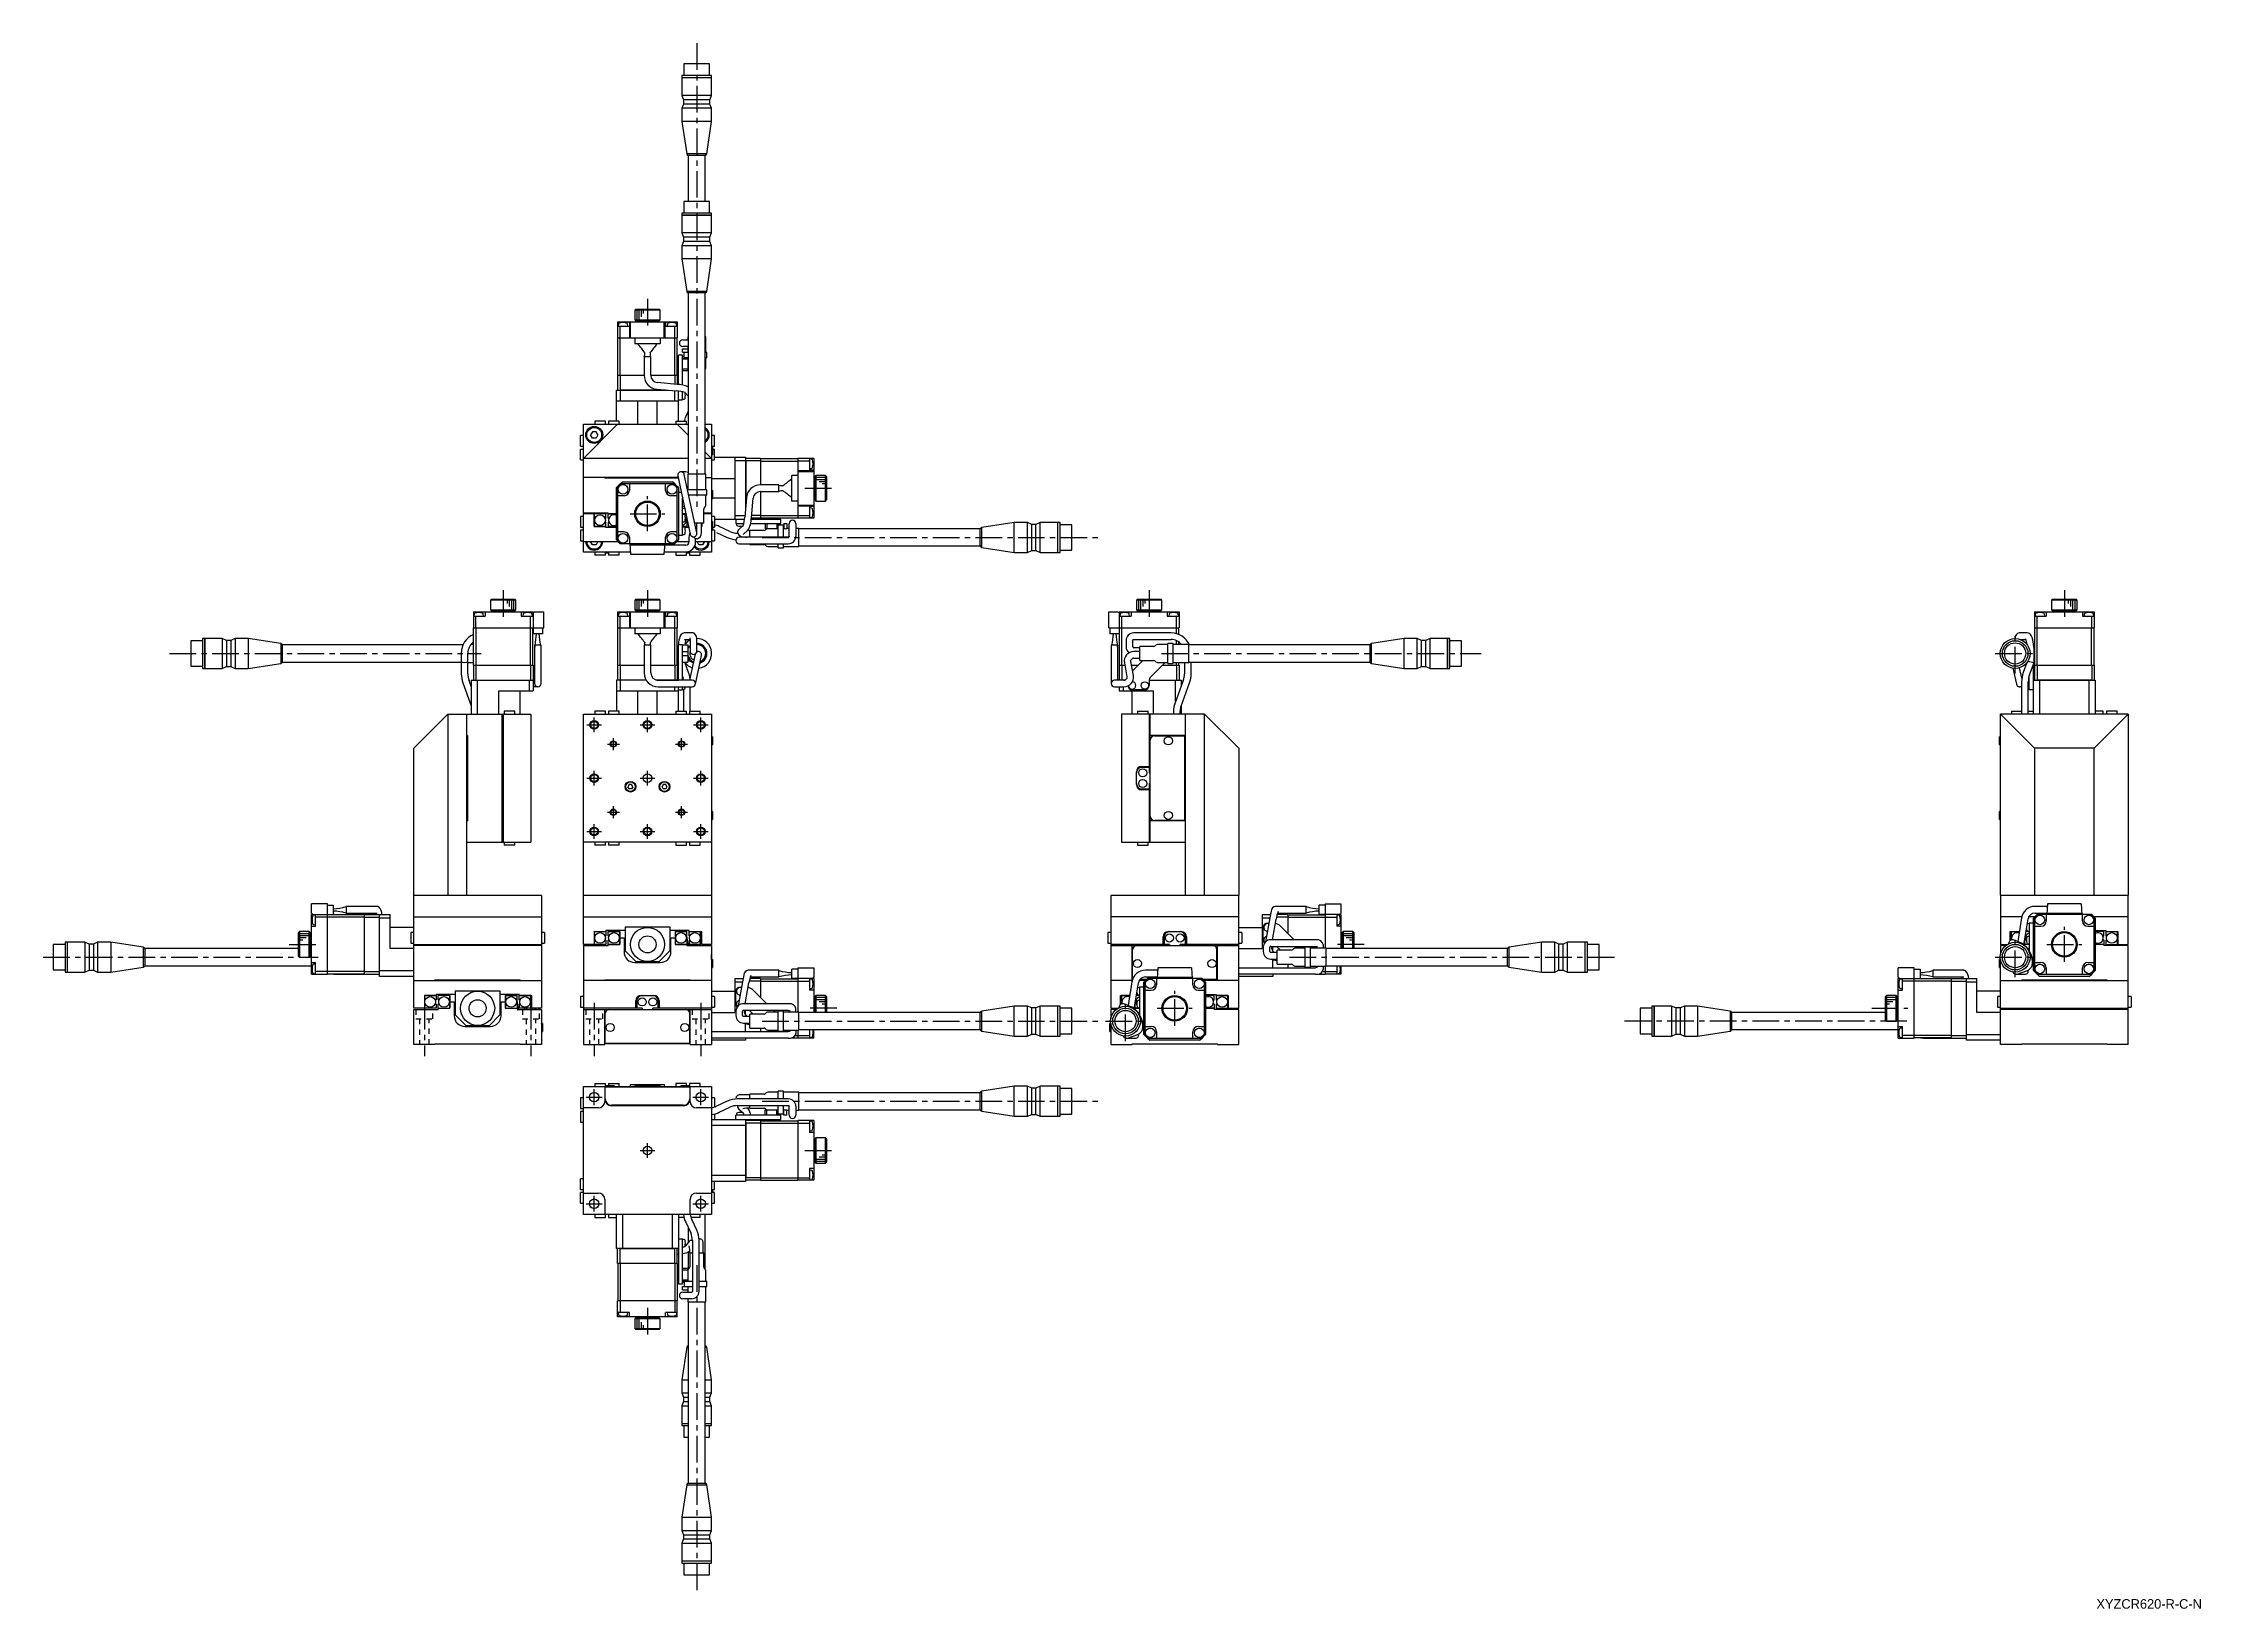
# Model space of a CAD drawing. Extents: x -593 to 420, y 17 to 752.
import ezdxf

# ---------------------------------------------------------------- set-up
doc = ezdxf.new("R2010")
doc.units = 0
doc.header["$LTSCALE"] = 10
doc.linetypes.add('CENTER', pattern=[2, 1.25, -0.25, 0.25, -0.25])
doc.linetypes.add('DOT', pattern=[0.5, 0.25, -0.25])
doc.layers.add('1', color=7, linetype='CONTINUOUS')
doc.styles.get("Standard").update_dxf_attribs({"font": 'FGP教科書体NT-M'})

msp = doc.modelspace()

# ---------------------------------------------------------------- texts
at = {"layer": '1', "color": 7}
msp.add_text('XYZCR620-R-C-N', height=4.5, dxfattribs=at).set_placement((370.688574, 16.993359))

# ---------------------------------------------------------------- linework, layer by layer
at = {"layer": '1', "color": 4, "linetype": 'CENTER'}
for p, q in [((-286.028534, 751.594988), (-286.028534, 531.594988)), ((-309.128534, 631.594988), (-309.128534, 616.594988)), ((-309.128534, 522.552094), (-309.128534, 538.952094)), ((-235.28564, 542.752093), (-220.28564, 542.752093)), ((-317.328534, 530.752094), (-300.928534, 530.752094)), ((-255.28564, 519.652093), (-97.903008, 519.652093)), ((-376.825378, 494.88198), (-376.825378, 480.426529)), ((-309.128534, 494.88198), (-309.128534, 480.426529)), ((-73.745902, 494.881981), (-73.745902, 480.426529)), ((355.656316, 494.88198), (355.656316, 480.426529)), ((332.556317, 455.813752), (332.556317, 474.61375)), ((-533.330614, 465.213751), (-387.176423, 465.213751)), ((-67.903008, 465.213751), (82.096992, 465.213751)), ((323.156318, 465.213751), (341.956315, 465.213751)), ((-337.528534, 431.713751), (-330.728534, 431.713751)), ((-334.128534, 428.313751), (-334.128534, 435.113751)), ((-325.128534, 419.913751), (-325.128534, 425.513751)), ((-312.528534, 431.713751), (-305.728534, 431.713751)), ((-309.128534, 428.313751), (-309.128534, 435.113751)), ((-293.128534, 419.913751), (-293.128534, 425.513751)), ((-287.528534, 431.713751), (-280.728534, 431.713751)), ((-284.128534, 428.313751), (-284.128534, 435.113751)), ((-327.928534, 422.713751), (-322.328534, 422.713751)), ((-295.928534, 422.713751), (-290.328534, 422.713751)), ((-337.528534, 406.713751), (-330.728534, 406.713751)), ((-334.128534, 403.313751), (-334.128534, 410.113751)), ((-312.528534, 406.713751), (-305.728534, 406.713751)), ((-309.128534, 403.313751), (-309.128534, 410.113751)), ((-287.528534, 406.713751), (-280.728534, 406.713751)), ((-284.128534, 403.313751), (-284.128534, 410.113751)), ((-334.128534, 378.313751), (-334.128534, 385.113751)), ((-327.928534, 390.713751), (-322.328534, 390.713751)), ((-325.128534, 387.913751), (-325.128534, 393.513751)), ((-309.128534, 378.313751), (-309.128534, 385.113751)), ((-295.928534, 390.713751), (-290.328534, 390.713751)), ((-293.128534, 387.913751), (-293.128534, 393.513751)), ((-284.128534, 378.313751), (-284.128534, 385.113751)), ((-337.528534, 381.713751), (-330.728534, 381.713751)), ((-312.528534, 381.713751), (-305.728534, 381.713751)), ((-287.528534, 381.713751), (-280.728534, 381.713751)), ((355.656316, 320.513751), (355.656316, 336.913751)), ((-477.196637, 328.713751), (-462.19709, 328.713751)), ((27.096992, 328.713751), (12.096992, 328.713751)), ((332.556316, 313.313752), (332.556316, 332.113749)), ((347.456316, 328.713751), (363.856316, 328.713751)), ((-592.668272, 322.71375), (-463.649691, 322.713751)), ((-7.903008, 322.713751), (146.813422, 322.71375)), ((323.156318, 322.71375), (341.956315, 322.71375)), ((-61.745902, 290.513751), (-61.745902, 306.913751)), ((-413.825378, 301.213751), (-413.825378, 276.213751)), ((-363.825378, 301.213751), (-363.825378, 276.213751)), ((-334.128534, 301.213751), (-334.128534, 276.213751)), ((-284.128534, 301.213751), (-284.128534, 276.213751)), ((-220.28564, 298.713751), (-235.28564, 298.713751)), ((-84.845902, 283.313752), (-84.845902, 302.113749)), ((-69.945902, 298.713751), (-53.545902, 298.713751)), ((265.269329, 298.713751), (282.220274, 298.713751)), ((-255.28564, 292.713751), (-97.903008, 292.71375)), ((-94.245901, 292.71375), (-75.445904, 292.71375)), ((281.813422, 292.713751), (147.096992, 292.71375)), ((-337.828534, 257.009207), (-330.428534, 257.009207)), ((-334.128534, 253.309207), (-334.128534, 260.709207)), ((-287.828534, 257.009207), (-280.428534, 257.009207)), ((-284.128534, 253.309207), (-284.128534, 260.709207)), ((-255.28564, 255.109207), (-97.903008, 255.109207)), ((-309.128534, 228.609207), (-309.128534, 235.409207)), ((-312.528534, 232.009207), (-305.728534, 232.009207)), ((-235.28564, 232.009207), (-220.28564, 232.009207)), ((-337.828534, 207.009207), (-330.428534, 207.009207)), ((-334.128534, 203.309207), (-334.128534, 210.709207)), ((-287.828534, 207.009207), (-280.428534, 207.009207)), ((-284.128534, 203.309207), (-284.128534, 210.709207)), ((-286.028534, 178.166313), (-286.028534, 23.166313)), ((-309.128534, 158.166313), (-309.128534, 143.166313))]:
    msp.add_line(p, q, dxfattribs=at)
at = {"layer": '1', "color": 7, "linetype": 'CONTINUOUS'}
for p, q in [((-292.028532, 741.837882), (-292.028532, 736.337881)), ((-280.028536, 741.837882), (-292.028532, 741.837882)), ((-280.028536, 736.337881), (-280.028536, 741.837882)), ((-293.028533, 736.337881), (-293.028533, 735.337879)), ((-279.028535, 736.337881), (-293.028533, 736.337881)), ((-292.978533, 735.337879), (-293.028533, 735.287879)), ((-279.028535, 735.337879), (-293.028533, 735.337879)), ((-293.028533, 735.287879), (-293.028533, 727.030879)), ((-279.028535, 735.287879), (-293.028533, 735.287879)), ((-279.028535, 735.287879), (-279.078535, 735.337879)), ((-279.028535, 735.337879), (-279.028535, 736.337881)), ((-279.028535, 727.030879), (-279.028535, 735.287879)), ((-293.028533, 727.030879), (-292.178534, 725.030879)), ((-279.028535, 727.030879), (-293.028533, 727.030879)), ((-292.178534, 723.030879), (-293.028533, 721.030879)), ((-293.028533, 721.030879), (-293.028533, 714.83788)), ((-279.028535, 721.030879), (-293.028533, 721.030879)), ((-292.178534, 725.030879), (-292.178534, 723.030879)), ((-279.878534, 725.030879), (-292.178534, 725.030879)), ((-279.878534, 723.030879), (-292.178534, 723.030879)), ((-279.878534, 725.030879), (-279.028535, 727.030879)), ((-279.878534, 723.030879), (-279.878534, 725.030879)), ((-279.028535, 721.030879), (-279.878534, 723.030879)), ((-279.028535, 714.83788), (-279.028535, 721.030879)), ((-293.028533, 714.83788), (-290.71286, 699.603897)), ((-279.028535, 714.83788), (-293.028533, 714.83788)), ((-281.344209, 699.603897), (-279.028535, 714.83788)), ((-281.344209, 699.603897), (-290.71286, 699.603897)), ((-290.028534, 698.880223), (-290.028534, 677.337882)), ((-282.028534, 698.880223), (-290.028534, 698.880223)), ((-282.028534, 677.337882), (-282.028534, 698.880223)), ((-293.028533, 671.837881), (-293.028533, 670.837879)), ((-279.028535, 671.837881), (-293.028533, 671.837881)), ((-292.978533, 670.837879), (-293.028533, 670.787879)), ((-279.028535, 670.837879), (-293.028533, 670.837879)), ((-293.028533, 670.787879), (-293.028533, 662.530879)), ((-279.028535, 670.787879), (-293.028533, 670.787879)), ((-292.028532, 677.337882), (-292.028532, 671.837881)), ((-280.028536, 677.337882), (-292.028532, 677.337882)), ((-280.028536, 671.837881), (-280.028536, 677.337882)), ((-279.028535, 670.787879), (-279.078535, 670.837879)), ((-279.028535, 670.837879), (-279.028535, 671.837881)), ((-279.028535, 662.530879), (-279.028535, 670.787879)), ((-293.028533, 662.530879), (-292.178534, 660.530879)), ((-279.028535, 662.530879), (-293.028533, 662.530879)), ((-292.178534, 658.530879), (-293.028533, 656.530879)), ((-292.178534, 660.530879), (-292.178534, 658.530879)), ((-279.878534, 660.530879), (-292.178534, 660.530879)), ((-279.878534, 658.530879), (-292.178534, 658.530879)), ((-279.878534, 660.530879), (-279.028535, 662.530879)), ((-279.878534, 658.530879), (-279.878534, 660.530879)), ((-279.028535, 656.530879), (-279.878534, 658.530879)), ((-293.028533, 656.530879), (-293.028533, 650.33788)), ((-279.028535, 656.530879), (-293.028533, 656.530879)), ((-293.028533, 650.33788), (-290.71286, 635.103897)), ((-279.028535, 650.33788), (-293.028533, 650.33788)), ((-281.344209, 635.103897), (-279.028535, 650.33788)), ((-279.028535, 650.33788), (-279.028535, 656.530879)), ((-281.344209, 635.103897), (-290.71286, 635.103897)), ((-290.028534, 634.380224), (-290.028534, 549.33788)), ((-282.028534, 634.380224), (-290.028534, 634.380224)), ((-282.028534, 549.33788), (-282.028534, 634.380224)), ((-323.128534, 620.752094), (-295.128534, 620.752094)), ((-323.128534, 620.752094), (-323.128534, 613.252094)), ((-323.128534, 618.752094), (-317.628534, 618.752094)), ((-322.792333, 619.737373), (-322.878534, 618.752094)), ((-321.928534, 613.252094), (-321.928534, 618.752094)), ((-318.378534, 618.752094), (-318.464735, 619.737373)), ((-317.628534, 620.752094), (-317.628534, 618.752094)), ((-317.378534, 613.252094), (-317.378534, 620.452094)), ((-317.343571, 620.452094), (-317.378534, 620.452094)), ((-317.343571, 620.752094), (-317.343571, 620.452094)), ((-317.0289, 613.252094), (-317.0289, 620.752094)), ((-314.628534, 626.752094), (-315.128534, 626.252094)), ((-303.128534, 626.252094), (-315.128534, 626.252094)), ((-315.128534, 626.252094), (-315.128534, 621.752094)), ((-315.128534, 621.752094), (-303.128534, 621.752094)), ((-315.128534, 621.752094), (-314.628534, 621.252094)), ((-314.628534, 626.752094), (-303.628534, 626.752094)), ((-314.628534, 621.252094), (-303.628534, 621.252094)), ((-311.628534, 621.252094), (-311.628534, 620.752094)), ((-306.628534, 620.752094), (-306.628534, 621.252094)), ((-303.128534, 626.252094), (-303.628534, 626.752094)), ((-303.628534, 621.252094), (-303.128534, 621.752094)), ((-303.128534, 621.752094), (-303.128534, 626.252094)), ((-301.228168, 613.252094), (-301.228168, 620.752094)), ((-300.913498, 620.752094), (-300.913498, 620.452094)), ((-300.878534, 620.452094), (-300.913498, 620.452094)), ((-300.878534, 613.252094), (-300.878534, 620.452094)), ((-300.628534, 620.752094), (-300.628534, 618.752094)), ((-300.628534, 618.752094), (-295.128534, 618.752094)), ((-299.792333, 619.737373), (-299.878534, 618.752094)), ((-296.328534, 613.252094), (-296.328534, 618.752094)), ((-295.378534, 618.752094), (-295.464735, 619.737373)), ((-295.128534, 620.752094), (-295.128534, 613.252094)), ((-323.128534, 613.252094), (-295.128534, 613.252094)), ((-323.028534, 595.752094), (-323.028534, 613.252094)), ((-321.887113, 595.752094), (-321.887113, 613.252094)), ((-315.128534, 613.252094), (-315.128534, 610.452094)), ((-303.128534, 610.452094), (-315.128534, 610.452094)), ((-303.128534, 613.252094), (-303.128534, 610.452094)), ((-296.369956, 595.752094), (-296.369956, 613.252094)), ((-295.228534, 595.752094), (-295.228534, 613.252094)), ((-292.628534, 608.152094), (-290.128534, 608.152094)), ((-292.628534, 606.652094), (-292.628534, 608.152094)), ((-292.610354, 612.365171), (-290.028534, 612.365171)), ((-290.028534, 609.265171), (-292.610354, 609.265171)), ((-290.028534, 613.83788), (-290.228534, 613.83788)), ((-290.228534, 613.83788), (-290.228534, 612.365171)), ((-290.228534, 609.265171), (-290.228534, 608.152094)), ((-290.128534, 608.152094), (-290.128534, 606.502094)), ((-281.828534, 613.83788), (-282.028534, 613.83788)), ((-281.828534, 606.502094), (-281.828534, 613.83788)), ((-307.578534, 604.452094), (-310.678534, 604.452094)), ((-310.678534, 604.452094), (-310.678534, 595.733749)), ((-307.868768, 606.305852), (-307.829227, 606.398358)), ((-307.578534, 595.733749), (-307.578534, 604.452094)), ((-292.628534, 605.252094), (-294.628534, 605.252094)), ((-294.628534, 591.433919), (-294.628534, 605.252094)), ((-292.628534, 606.652094), (-290.128534, 606.652094)), ((-292.628534, 591.147952), (-292.628534, 605.252094)), ((-291.898534, 604.552094), (-292.628534, 604.552094)), ((-292.628534, 603.852094), (-290.128534, 603.852094)), ((-292.628534, 603.436772), (-290.128534, 603.436772)), ((-292.628534, 598.769339), (-290.128534, 598.769339)), ((-292.628534, 597.952094), (-290.128534, 597.952094)), ((-291.898534, 604.307218), (-291.898534, 606.502094)), ((-290.028534, 606.502094), (-291.898534, 606.502094)), ((-291.898534, 604.307218), (-291.783259, 604.002094)), ((-290.028534, 604.002094), (-291.783259, 604.002094)), ((-291.398534, 606.502094), (-291.398534, 606.652094)), ((-290.198534, 606.652094), (-290.198534, 606.502094)), ((-290.198534, 604.002094), (-290.198534, 603.852094)), ((-290.128534, 604.002094), (-290.128534, 597.952094)), ((-281.228534, 606.502094), (-282.028534, 606.502094)), ((-281.228534, 604.002094), (-282.028534, 604.002094)), ((-281.828534, 599.152094), (-281.828534, 604.002094)), ((-281.228534, 604.002094), (-281.228534, 606.502094)), ((-323.628534, 574.152094), (-323.628534, 588.752094)), ((-323.628534, 588.752094), (-299.480664, 588.752094)), ((-323.128534, 595.752094), (-323.128534, 588.752094)), ((-323.128534, 595.752094), (-310.678534, 595.752094)), ((-322.028534, 588.752094), (-321.928534, 588.852094)), ((-321.973767, 588.752094), (-321.973767, 583.752094)), ((-321.928534, 595.752094), (-321.928534, 588.852094)), ((-321.928534, 588.852094), (-300.623669, 588.852094)), ((-307.578534, 595.752094), (-295.128534, 595.752094)), ((-304.699404, 589.208674), (-295.53342, 588.406754)), ((-295.263237, 591.494958), (-304.429222, 592.296878)), ((-296.328534, 595.752094), (-296.328534, 591.588159)), ((-296.283302, 583.752094), (-296.283302, 588.472361)), ((-295.128534, 595.752094), (-295.128534, 591.482686)), ((-294.628534, 574.152094), (-294.628534, 588.313192)), ((-292.628534, 584.252094), (-292.628534, 587.986455)), ((-291.588238, 587.688681), (-290.028534, 585.930642)), ((-323.628534, 583.752094), (-294.628534, 583.752094)), ((-313.628534, 572.752094), (-313.628534, 583.752094)), ((-304.628534, 572.752094), (-304.628534, 583.752094)), ((-294.628534, 584.252094), (-292.628534, 584.252094)), ((-292.628534, 584.502094), (-291.945747, 584.56183)), ((-290.028534, 578.920861), (-291.196389, 576.416388)), ((-339.128534, 567.502094), (-340.528534, 567.502094)), ((-340.528534, 562.502094), (-340.528534, 567.502094)), ((-339.128534, 556.752094), (-323.128534, 572.752094)), ((-339.128534, 572.752094), (-290.028534, 572.752094)), ((-339.128534, 512.752094), (-339.128534, 572.752094)), ((-334.99456, 569.252094), (-335.860585, 567.752094)), ((-334.99456, 566.252094), (-335.860585, 567.752094)), ((-333.262509, 569.252094), (-334.99456, 569.252094)), ((-328.878534, 574.152094), (-333.878534, 574.152094)), ((-333.878534, 574.152094), (-333.878534, 572.752094)), ((-332.396483, 567.752094), (-333.262509, 569.252094)), ((-332.396483, 567.752094), (-333.262509, 566.252094)), ((-328.878534, 572.752094), (-328.878534, 574.152094)), ((-322.378534, 574.152094), (-327.378534, 574.152094)), ((-327.378534, 574.152094), (-327.378534, 572.752094)), ((-322.378534, 572.752094), (-322.378534, 574.152094)), ((-295.878534, 574.152094), (-290.878534, 574.152094)), ((-295.878534, 574.152094), (-295.878534, 572.752094)), ((-295.128534, 572.752094), (-290.028534, 567.652094)), ((-290.878534, 572.752094), (-290.878534, 574.152094)), ((-282.028534, 572.752094), (-279.128534, 572.752094)), ((-279.128534, 572.752094), (-279.128534, 512.752094)), ((-277.728534, 567.502094), (-279.128534, 567.502094)), ((-277.728534, 562.502094), (-277.728534, 567.502094)), ((-340.528534, 562.502094), (-339.128534, 562.502094)), ((-340.528534, 556.002094), (-340.528534, 561.002094)), ((-339.128534, 561.002094), (-340.528534, 561.002094)), ((-333.262509, 566.252094), (-334.99456, 566.252094)), ((-282.028534, 559.652094), (-279.128534, 556.752094)), ((-279.128534, 562.502094), (-277.728534, 562.502094)), ((-278.628534, 562.152094), (-279.128534, 562.152094)), ((-279.128534, 558.352094), (-278.628534, 558.352094)), ((-278.628534, 562.152094), (-278.628534, 558.352094)), ((-277.728534, 561.002094), (-278.628534, 561.002094)), ((-277.728534, 556.002094), (-277.728534, 561.002094)), ((-277.728534, 557.252093), (-263.128534, 557.252093)), ((-268.128534, 557.252093), (-268.128534, 528.252093)), ((-263.128534, 557.252093), (-263.128534, 533.104223)), ((-340.528534, 556.002094), (-339.128534, 556.002094)), ((-290.028534, 556.752094), (-339.128534, 556.752094)), ((-294.70907, 547.752094), (-339.128534, 547.752094)), ((-329.128534, 547.752094), (-329.128534, 547.452094)), ((-294.645303, 547.452094), (-329.128534, 547.452094)), ((-294.880824, 548.560133), (-289.059299, 521.172)), ((-291.310505, 550.432396), (-293.364695, 550.432396)), ((-286.027038, 521.816526), (-291.848567, 549.204659)), ((-291.450605, 547.332396), (-291.310505, 547.332396)), ((-290.228534, 549.33788), (-290.228534, 543.652094)), ((-281.828534, 549.33788), (-290.228534, 549.33788)), ((-279.128534, 556.752094), (-282.028534, 556.752094)), ((-281.828534, 542.002094), (-281.828534, 549.33788)), ((-281.828534, 547.752094), (-279.128534, 547.752094)), ((-279.128534, 556.002094), (-277.728534, 556.002094)), ((-279.128534, 547.252093), (-268.128534, 547.252093)), ((-263.128534, 555.597326), (-268.128534, 555.597326)), ((-256.128534, 556.752093), (-263.128534, 556.752093)), ((-263.128534, 555.652093), (-263.028534, 555.552093)), ((-263.028534, 555.552093), (-263.028534, 534.247229)), ((-256.128534, 555.552093), (-263.028534, 555.552093)), ((-256.128534, 556.752093), (-256.128534, 544.302094)), ((-256.128534, 556.652093), (-238.628534, 556.652093)), ((-256.128534, 555.510672), (-238.628534, 555.510672)), ((-238.628534, 548.752093), (-241.428534, 548.752093)), ((-241.428534, 536.752093), (-241.428534, 548.752093)), ((-231.128534, 556.752093), (-238.628534, 556.752093)), ((-238.628534, 556.752093), (-238.628534, 528.752093)), ((-238.628534, 555.552093), (-233.128534, 555.552093)), ((-238.628534, 551.002093), (-231.428534, 551.002093)), ((-238.628534, 550.652459), (-231.128534, 550.652459)), ((-233.128534, 556.752093), (-233.128534, 551.252093)), ((-232.143255, 556.415893), (-233.128534, 556.502093)), ((-233.128534, 552.002093), (-232.143255, 552.088294)), ((-231.128534, 551.252093), (-233.128534, 551.252093)), ((-231.428534, 550.96713), (-231.428534, 551.002093)), ((-231.128534, 550.96713), (-231.428534, 550.96713)), ((-231.128534, 556.752093), (-231.128534, 528.752093)), ((-230.128534, 548.752093), (-230.628534, 548.252093)), ((-230.628534, 548.252093), (-230.628534, 537.252093)), ((-230.128534, 548.752093), (-230.128534, 536.752093)), ((-225.628534, 548.752093), (-230.128534, 548.752093)), ((-225.628534, 536.752093), (-225.628534, 548.752093)), ((-225.128534, 548.252093), (-225.628534, 548.752093)), ((-225.128534, 548.252093), (-225.128534, 537.252093)), ((-323.628534, 543.030123), (-323.128534, 543.552094)), ((-323.628534, 518.474064), (-323.628534, 543.030123)), ((-321.928534, 544.752094), (-323.128534, 543.552094)), ((-323.128534, 543.552094), (-323.128534, 517.952094)), ((-320.128534, 539.252094), (-323.128534, 539.252094)), ((-321.928534, 544.752094), (-320.790438, 545.752094)), ((-296.328534, 544.752094), (-321.928534, 544.752094)), ((-320.790438, 545.752094), (-297.46663, 545.752094)), ((-317.628534, 544.752094), (-317.628534, 541.752094)), ((-300.628534, 541.752094), (-300.628534, 544.752094)), ((-295.128534, 539.252094), (-298.128534, 539.252094)), ((-296.328534, 544.752094), (-297.46663, 545.752094)), ((-295.128534, 543.552094), (-296.328534, 544.752094)), ((-294.628534, 543.030123), (-295.128534, 543.552094)), ((-295.128534, 517.952094), (-295.128534, 543.552094)), ((-294.628534, 543.030123), (-294.628534, 518.474064)), ((-293.221174, 540.752094), (-294.628534, 540.752094)), ((-292.628534, 520.752094), (-292.628534, 537.963942)), ((-290.668332, 543.652094), (-290.128534, 543.652094)), ((-290.349498, 542.152094), (-290.128534, 542.152094)), ((-281.228534, 542.002094), (-290.317614, 542.002094)), ((-290.198534, 542.152094), (-290.198534, 542.002094)), ((-290.128534, 543.652094), (-290.128534, 542.002094)), ((-281.228534, 539.502094), (-289.786223, 539.502094)), ((-281.828534, 534.652094), (-281.828534, 539.502094)), ((-281.228534, 539.502094), (-281.228534, 542.002094)), ((-278.628534, 541.652094), (-279.128534, 541.652094)), ((-279.128534, 537.852094), (-278.628534, 537.852094)), ((-278.628534, 541.652094), (-278.628534, 537.852094)), ((-278.628534, 538.252093), (-268.128534, 538.252093)), ((-262.671954, 538.322964), (-263.473873, 529.156979)), ((-260.38567, 528.886796), (-259.58375, 538.052781)), ((-247.428534, 544.302094), (-256.146878, 544.302094)), ((-256.146878, 541.202094), (-247.428534, 541.202094)), ((-256.128534, 541.202094), (-256.128534, 528.752093)), ((-247.428534, 541.202094), (-247.428534, 544.302094)), ((-245.574776, 541.492328), (-245.48227, 541.452786)), ((-238.628534, 536.752093), (-241.428534, 536.752093)), ((-230.628534, 545.252093), (-231.128534, 545.252093)), ((-231.128534, 540.252093), (-230.628534, 540.252093)), ((-230.628534, 537.252093), (-230.128534, 536.752093)), ((-230.128534, 536.752093), (-225.628534, 536.752093)), ((-225.628534, 536.752093), (-225.128534, 537.252093)), ((-340.528534, 529.502094), (-340.528534, 524.502094)), ((-339.128534, 529.502094), (-340.528534, 529.502094)), ((-339.128534, 531.252094), (-327.628534, 531.252094)), ((-328.628534, 530.752094), (-339.128534, 530.752094)), ((-334.128534, 524.752094), (-334.128534, 530.752094)), ((-334.078534, 530.752094), (-334.078534, 524.802094)), ((-328.628534, 528.754695), (-328.968069, 528.415161)), ((-328.628534, 526.749492), (-328.968069, 527.089027)), ((-328.628534, 528.754696), (-328.628534, 530.752094)), ((-328.628534, 524.252094), (-328.628534, 526.749492)), ((-327.288999, 528.415161), (-327.628535, 528.754695)), ((-327.628534, 528.754696), (-327.628534, 531.252094)), ((-327.628534, 530.752094), (-323.628534, 530.752094)), ((-323.628534, 530.702094), (-327.628534, 530.702094)), ((-327.288999, 527.089027), (-327.628534, 526.749492)), ((-327.628534, 526.749492), (-327.628534, 524.752094)), ((-292.628534, 534.269339), (-291.843222, 534.269339)), ((-292.628534, 533.452094), (-291.669511, 533.452094)), ((-292.628534, 530.752094), (-291.095609, 530.752094)), ((-291.084981, 530.702094), (-292.628534, 530.702094)), ((-291.945747, 530.442357), (-292.628534, 530.502094)), ((-292.628534, 527.002094), (-291.945747, 527.06183)), ((-290.663596, 528.719634), (-290.968069, 528.415161)), ((-290.628534, 526.749492), (-290.968069, 527.089027)), ((-290.628534, 526.749492), (-290.628534, 524.752094)), ((-282.728534, 526.33788), (-282.728534, 532.923667)), ((-282.728534, 531.252094), (-279.128534, 531.252094)), ((-279.128534, 530.752094), (-282.728534, 530.752094)), ((-282.435641, 533.630773), (-282.121428, 533.944987)), ((-280.628534, 531.252094), (-280.628534, 530.752094)), ((-280.128534, 531.252094), (-280.128534, 530.752094)), ((-277.728534, 529.502094), (-279.128534, 529.502094)), ((-278.628534, 527.152094), (-279.128534, 527.152094)), ((-278.628534, 527.152094), (-278.628534, 523.352094)), ((-277.728534, 529.502094), (-277.728534, 524.502094)), ((-277.728534, 528.252093), (-263.567436, 528.252093)), ((-268.128534, 529.906861), (-263.408267, 529.906861)), ((-267.628534, 528.252093), (-267.628534, 526.252093)), ((-260.446708, 528.252093), (-246.628534, 528.252093)), ((-260.417779, 528.541124), (-260.39213, 528.813899)), ((-256.128534, 528.752093), (-260.397942, 528.752093)), ((-260.39213, 528.813899), (-260.38567, 528.886796)), ((-256.128534, 529.952093), (-260.292468, 529.952093)), ((-256.128534, 529.993515), (-238.628534, 529.993515)), ((-256.128534, 528.852093), (-238.628534, 528.852093)), ((-246.628534, 526.252093), (-246.628534, 528.252093)), ((-238.628534, 534.851727), (-231.128534, 534.851727)), ((-238.628534, 534.502093), (-231.428534, 534.502093)), ((-238.628534, 529.952093), (-233.128534, 529.952093)), ((-231.128534, 528.752093), (-238.628534, 528.752093)), ((-231.128534, 534.252093), (-233.128534, 534.252093)), ((-233.128534, 534.252093), (-233.128534, 528.752093)), ((-232.143255, 533.415893), (-233.128534, 533.502093)), ((-233.128534, 529.002093), (-232.143255, 529.088294)), ((-231.428534, 534.502093), (-231.428534, 534.537057)), ((-231.128534, 534.537057), (-231.428534, 534.537057)), ((-137.042748, 526.652092), (-152.276731, 524.336419)), ((-130.849749, 526.652092), (-137.042748, 526.652092)), ((-137.042748, 512.652094), (-137.042748, 526.652092)), ((-128.849749, 525.802093), (-130.849749, 526.652092)), ((-130.849749, 512.652094), (-130.849749, 526.652092)), ((-124.849749, 526.652092), (-126.849749, 525.802093)), ((-116.592749, 526.652092), (-124.849749, 526.652092)), ((-124.849749, 512.652094), (-124.849749, 526.652092)), ((-116.542749, 526.602092), (-116.592749, 526.652092)), ((-116.592749, 512.652094), (-116.592749, 526.652092)), ((-115.542747, 526.652092), (-116.542749, 526.652092)), ((-116.542749, 512.652094), (-116.542749, 526.652092)), ((-115.542747, 512.652094), (-115.542747, 526.652092)), ((-340.528534, 524.502094), (-339.128534, 524.502094)), ((-339.128534, 523.002094), (-340.528534, 523.002094)), ((-340.528534, 523.002094), (-340.528534, 518.002094)), ((-340.528534, 518.002094), (-339.128534, 518.002094)), ((-339.128534, 517.752094), (-322.984941, 517.752094)), ((-334.99456, 516.252094), (-335.860585, 517.752094)), ((-334.078534, 524.802094), (-334.128534, 524.752094)), ((-328.628534, 524.752094), (-334.128534, 524.752094)), ((-334.078534, 524.802094), (-328.628534, 524.802094)), ((-332.396483, 517.752094), (-333.262509, 516.252094)), ((-323.628534, 524.252094), (-328.628534, 524.252094)), ((-323.628534, 524.752094), (-327.628534, 524.752094)), ((-323.628534, 518.474064), (-323.128534, 517.952094)), ((-320.128534, 522.252094), (-323.128534, 522.252094)), ((-323.128534, 517.952094), (-321.928534, 516.752094)), ((-321.973767, 516.752094), (-296.283302, 516.752094)), ((-317.628534, 519.752094), (-317.628534, 516.752094)), ((-317.378534, 516.752094), (-317.0289, 511.752094)), ((-301.228174, 511.752094), (-300.878534, 516.752094)), ((-300.628534, 516.752094), (-300.628534, 519.752094)), ((-295.128534, 522.252094), (-298.128534, 522.252094)), ((-296.328534, 516.752094), (-295.128534, 517.952094)), ((-295.272128, 517.752094), (-289.678534, 517.752094)), ((-294.628534, 518.474064), (-295.128534, 517.952094)), ((-294.628534, 520.752094), (-292.628534, 520.752094)), ((-290.628534, 524.752094), (-292.628534, 524.752094)), ((-291.945747, 524.442357), (-292.628534, 524.502094)), ((-292.628534, 521.002094), (-291.945747, 521.06183)), ((-289.713991, 524.252094), (-291.595322, 524.252094)), ((-289.678534, 518.901833), (-289.678534, 517.477094)), ((-287.538428, 519.94427), (-286.996578, 519.484735)), ((-286.996578, 519.484735), (-286.865689, 519.383633)), ((-282.728534, 526.33788), (-286.988083, 526.33788)), ((-286.865689, 519.383633), (-286.722223, 519.292981)), ((-286.722223, 519.292981), (-286.554345, 519.209598)), ((-286.578534, 518.901833), (-286.574613, 519.219017)), ((-286.578534, 517.477094), (-286.578534, 518.901833)), ((-286.578534, 517.752094), (-279.128534, 517.752094)), ((-286.554345, 519.209598), (-286.380447, 519.145656)), ((-286.380447, 519.145656), (-286.202952, 519.101487)), ((-286.202952, 519.101487), (-286.023944, 519.076976)), ((-286.023944, 519.076976), (-285.845351, 519.071765)), ((-285.993168, 521.494263), (-285.993168, 526.33788)), ((-284.99456, 516.252094), (-285.860585, 517.752094)), ((-283.711992, 523.62128), (-283.711992, 526.33788)), ((-283.628534, 524.752094), (-283.711992, 524.752094)), ((-283.628534, 526.33788), (-283.628534, 524.752094)), ((-282.396483, 517.752094), (-283.262509, 516.252094)), ((-279.128534, 523.352094), (-278.628534, 523.352094)), ((-277.728534, 523.002094), (-279.128534, 523.002094)), ((-279.128534, 518.002094), (-277.728534, 518.002094)), ((-278.628534, 524.502094), (-277.728534, 524.502094)), ((-277.728534, 523.002094), (-277.728534, 518.002094)), ((-276.774357, 522.010394), (-271.729751, 519.658056)), ((-270.419634, 522.46761), (-275.46424, 524.819948)), ((-267.628534, 526.252093), (-263.894172, 526.252093)), ((-267.378534, 526.252093), (-267.318798, 525.569306)), ((-266.86974, 522.265476), (-266.882338, 522.081026)), ((-266.882338, 522.081026), (-266.874694, 521.898248)), ((-266.874694, 521.898248), (-266.847537, 521.719234)), ((-266.836443, 522.449313), (-266.86974, 522.265476)), ((-266.837336, 521.675911), (-266.84851, 521.675911)), ((-266.847537, 521.719234), (-266.801846, 521.545938)), ((-266.782375, 522.63), (-266.836443, 522.449313)), ((-266.70798, 522.804811), (-266.782375, 522.63)), ((-266.61439, 522.970906), (-266.70798, 522.804811)), ((-266.51572, 523.110186), (-266.61439, 522.970906)), ((-266.404263, 523.239489), (-266.51572, 523.110186)), ((-266.324926, 523.318454), (-266.404263, 523.239489)), ((-266.285176, 523.354718), (-266.312, 523.330471)), ((-264.191947, 525.211798), (-266.285176, 523.354718)), ((-243.065456, 519.796526), (-266.065456, 519.796526)), ((-266.065456, 516.696526), (-243.065456, 516.696526)), ((-264.227857, 521.035787), (-262.001013, 523.011408)), ((-261.042858, 522.835604), (-262.145465, 522.88354)), ((-254.456961, 522.952093), (-261.042748, 522.952093)), ((-261.042748, 519.796428), (-261.042748, 522.952093)), ((-261.042748, 516.352093), (-261.042748, 516.696526)), ((-261.042748, 516.352093), (-254.456961, 516.352093)), ((-260.732676, 526.252093), (-246.628534, 526.252093)), ((-253.928534, 526.252093), (-253.928534, 523.752093)), ((-247.878534, 523.752093), (-253.928534, 523.752093)), ((-253.435641, 523.5592), (-253.749855, 523.244987)), ((-253.111289, 526.252093), (-253.111289, 523.752093)), ((-248.443856, 526.252093), (-248.443856, 523.752093)), ((-248.028534, 526.252093), (-248.028534, 523.752093)), ((-247.878534, 523.822093), (-248.028534, 523.822093)), ((-247.57341, 525.522093), (-247.878534, 525.406818)), ((-247.878534, 519.796526), (-247.878534, 525.406818)), ((-247.878534, 514.852093), (-247.878534, 516.696526)), ((-247.57341, 525.522093), (-245.378534, 525.522093)), ((-247.328534, 525.522093), (-247.328534, 526.252093)), ((-245.378534, 519.796526), (-245.378534, 525.522093)), ((-245.378534, 525.022093), (-245.228534, 525.022093)), ((-245.228534, 523.822093), (-245.378534, 523.822093)), ((-243.728534, 523.752093), (-245.378534, 523.752093)), ((-245.378534, 514.852093), (-245.378534, 516.696526)), ((-245.228534, 526.252093), (-245.228534, 523.752093)), ((-245.228534, 526.252093), (-243.728534, 526.252093)), ((-243.728534, 526.252093), (-243.728534, 523.752093)), ((-242.615456, 523.852093), (-243.728534, 523.852093)), ((-243.060259, 519.796549), (-243.065456, 519.796526)), ((-243.043957, 519.796925), (-243.060259, 519.796549)), ((-243.026725, 519.797825), (-243.043957, 519.796925)), ((-243.009505, 519.799241), (-243.026725, 519.797825)), ((-242.992311, 519.801179), (-243.009505, 519.799241)), ((-242.975158, 519.80364), (-242.992311, 519.801179)), ((-242.958058, 519.806629), (-242.975158, 519.80364)), ((-242.941028, 519.81015), (-242.958058, 519.806629)), ((-242.924081, 519.814208), (-242.941028, 519.81015)), ((-242.907233, 519.81881), (-242.924081, 519.814208)), ((-242.890499, 519.823962), (-242.907233, 519.81881)), ((-242.873895, 519.829672), (-242.890499, 519.823962)), ((-242.857438, 519.83595), (-242.873895, 519.829672)), ((-242.841143, 519.842807), (-242.857438, 519.83595)), ((-242.82503, 519.850254), (-242.841143, 519.842807)), ((-242.809116, 519.858308), (-242.82503, 519.850254)), ((-242.793421, 519.866986), (-242.809116, 519.858308)), ((-242.777965, 519.87631), (-242.793421, 519.866986)), ((-242.762771, 519.886307), (-242.777965, 519.87631)), ((-242.747862, 519.897009), (-242.762771, 519.886307)), ((-242.733262, 519.908459), (-242.747862, 519.897009)), ((-242.719001, 519.920709), (-242.733262, 519.908459)), ((-242.705151, 519.933787), (-242.719001, 519.920709)), ((-242.693135, 519.946258), (-242.705151, 519.933787)), ((-242.681571, 519.959458), (-242.693135, 519.946258)), ((-242.670502, 519.973459), (-242.681571, 519.959458)), ((-242.65998, 519.988359), (-242.670502, 519.973459)), ((-242.650073, 520.0043), (-242.65998, 519.988359)), ((-242.640867, 520.021496), (-242.650073, 520.0043)), ((-242.632494, 520.040275), (-242.640867, 520.021496)), ((-242.625174, 520.061169), (-242.632494, 520.040275)), ((-242.619311, 520.085113), (-242.625174, 520.061169)), ((-242.615792, 520.113868), (-242.619311, 520.085113)), ((-242.615456, 520.125911), (-242.615792, 520.113868)), ((-242.615456, 520.125911), (-242.615456, 526.233913)), ((-239.515456, 526.233913), (-239.515456, 520.125911)), ((-238.042748, 523.852093), (-239.515456, 523.852093)), ((-238.042748, 515.452093), (-238.042748, 523.852093)), ((-153.000404, 523.652093), (-238.042748, 523.652093)), ((-153.000404, 515.652093), (-153.000404, 523.652093)), ((-152.276731, 514.967768), (-152.276731, 524.336419)), ((-126.849749, 525.802093), (-128.849749, 525.802093)), ((-128.849749, 513.502093), (-128.849749, 525.802093)), ((-126.849749, 513.502093), (-126.849749, 525.802093)), ((-110.042746, 525.652091), (-115.542747, 525.652091)), ((-110.042746, 513.652095), (-110.042746, 525.652091)), ((-317.098827, 512.752094), (-339.128534, 512.752094)), ((-333.262509, 516.252094), (-334.99456, 516.252094)), ((-333.878534, 512.752094), (-333.878534, 511.352094)), ((-328.878534, 511.352094), (-333.878534, 511.352094)), ((-328.878534, 511.352094), (-328.878534, 512.752094)), ((-328.528534, 512.752094), (-328.528534, 512.252094)), ((-327.378534, 512.252094), (-328.528534, 512.252094)), ((-327.378534, 512.752094), (-327.378534, 511.352094)), ((-322.378534, 511.352094), (-327.378534, 511.352094)), ((-322.378534, 511.352094), (-322.378534, 512.752094)), ((-317.343571, 516.252094), (-300.913498, 516.252094)), ((-317.0289, 511.752094), (-301.228168, 511.752094)), ((-279.128534, 512.752094), (-301.158242, 512.752094)), ((-301.146004, 512.927094), (-291.128534, 512.927094)), ((-291.128534, 516.027094), (-300.929231, 516.027094)), ((-295.878534, 512.752094), (-295.878534, 511.352094)), ((-295.878534, 511.352094), (-290.878534, 511.352094)), ((-290.878534, 511.352094), (-290.878534, 512.752094)), ((-289.728534, 512.252094), (-290.878534, 512.252094)), ((-289.728534, 512.252094), (-289.728534, 512.752094)), ((-289.378534, 512.752094), (-289.378534, 511.352094)), ((-289.378534, 511.352094), (-284.378534, 511.352094)), ((-283.262509, 516.252094), (-284.99456, 516.252094)), ((-284.378534, 511.352094), (-284.378534, 512.752094)), ((-253.749855, 516.0592), (-253.435641, 515.744987)), ((-252.728534, 515.452093), (-247.878534, 515.452093)), ((-247.878534, 514.852093), (-245.378534, 514.852093)), ((-245.378534, 515.452093), (-238.042748, 515.452093)), ((-238.042748, 515.652093), (-153.000404, 515.652093)), ((-152.276731, 514.967768), (-137.042748, 512.652094)), ((-137.042748, 512.652094), (-130.849749, 512.652094)), ((-130.849749, 512.652094), (-128.849749, 513.502093)), ((-128.849749, 513.502093), (-126.849749, 513.502093)), ((-126.849749, 513.502093), (-124.849749, 512.652094)), ((-124.849749, 512.652094), (-116.592749, 512.652094)), ((-116.592749, 512.652094), (-116.542749, 512.702094)), ((-116.542749, 512.652094), (-115.542747, 512.652094)), ((-115.542747, 513.652095), (-110.042746, 513.652095)), ((-382.325378, 490.713751), (-382.825378, 490.213751)), ((-382.825378, 490.213751), (-382.825378, 485.713751)), ((-370.825378, 490.213751), (-382.825378, 490.213751)), ((-382.325378, 490.713751), (-371.325378, 490.713751)), ((-370.825378, 490.213751), (-371.325378, 490.713751)), ((-370.825378, 485.713751), (-370.825378, 490.213751)), ((-314.628534, 490.713751), (-315.128534, 490.213751)), ((-315.128534, 490.213751), (-315.128534, 485.713751)), ((-303.128534, 490.213751), (-315.128534, 490.213751)), ((-314.628534, 490.713751), (-303.628534, 490.713751)), ((-303.128534, 490.213751), (-303.628534, 490.713751)), ((-303.128534, 485.713751), (-303.128534, 490.213751)), ((-79.245902, 490.713751), (-79.745902, 490.213751)), ((-67.745902, 490.213751), (-79.745902, 490.213751)), ((-79.745902, 490.213751), (-79.745902, 485.713751)), ((-79.245902, 490.713751), (-68.245902, 490.713751)), ((-67.745902, 490.213751), (-68.245902, 490.713751)), ((-67.745902, 485.713751), (-67.745902, 490.213751)), ((350.156316, 490.713751), (349.656316, 490.213751)), ((361.656316, 490.213751), (349.656316, 490.213751)), ((349.656316, 490.213751), (349.656316, 485.713751)), ((350.156316, 490.713751), (361.156316, 490.713751)), ((361.656316, 490.213751), (361.156316, 490.713751)), ((361.656316, 485.713751), (361.656316, 490.213751)), ((-390.825378, 484.713751), (-362.825378, 484.713751)), ((-390.825378, 484.713751), (-390.825378, 477.213751)), ((-390.825378, 482.713751), (-385.325378, 482.713751)), ((-390.825378, 477.213751), (-357.825378, 477.213751)), ((-390.725378, 459.713751), (-390.725378, 477.213751)), ((-390.489177, 483.699031), (-390.575378, 482.713751)), ((-389.625378, 477.213751), (-389.625378, 482.713751)), ((-389.583957, 459.713751), (-389.583957, 477.213751)), ((-386.075378, 482.713751), (-386.161579, 483.699031)), ((-385.325378, 484.713751), (-385.325378, 482.713751)), ((-382.825378, 485.713751), (-382.325378, 485.213751)), ((-382.825378, 485.713751), (-370.825378, 485.713751)), ((-371.325378, 485.213751), (-382.325378, 485.213751)), ((-379.325378, 485.213751), (-379.325378, 484.713751)), ((-374.325378, 484.713751), (-374.325378, 485.213751)), ((-371.325378, 485.213751), (-370.825378, 485.713751)), ((-368.325378, 484.713751), (-368.325378, 482.713751)), ((-368.325378, 482.713751), (-362.825378, 482.713751)), ((-367.489177, 483.699031), (-367.575378, 482.713751)), ((-364.066799, 459.713751), (-364.066799, 477.213751)), ((-364.025378, 477.213751), (-364.025378, 482.713751)), ((-363.075378, 482.713751), (-363.161579, 483.699031)), ((-362.925378, 459.713751), (-362.925378, 477.213751)), ((-362.825378, 484.713751), (-362.825378, 474.413751)), ((-362.325378, 484.413751), (-362.825378, 484.413751)), ((-362.325378, 484.713751), (-357.825378, 484.713751)), ((-362.325378, 484.713751), (-362.325378, 484.413751)), ((-358.425378, 477.213751), (-358.425378, 474.413751)), ((-357.825378, 477.213751), (-357.825378, 484.713751)), ((-323.128534, 484.713751), (-295.128534, 484.713751)), ((-323.128534, 484.713751), (-323.128534, 477.213751)), ((-323.128534, 482.713751), (-317.628534, 482.713751)), ((-323.128534, 477.213751), (-295.128534, 477.213751)), ((-323.028534, 459.713751), (-323.028534, 477.213751)), ((-322.792333, 483.699031), (-322.878534, 482.713751)), ((-321.928534, 477.213751), (-321.928534, 482.713751)), ((-321.887113, 459.713751), (-321.887113, 477.213751)), ((-318.378534, 482.713751), (-318.464735, 483.699031)), ((-317.628534, 484.713751), (-317.628534, 482.713751)), ((-317.378534, 477.213751), (-317.378534, 484.413751)), ((-317.343571, 484.413751), (-317.378534, 484.413751)), ((-317.343571, 484.713751), (-317.343571, 484.413751)), ((-317.0289, 477.213751), (-317.0289, 484.713751)), ((-315.128534, 485.713751), (-314.628534, 485.213751)), ((-315.128534, 485.713751), (-303.128534, 485.713751)), ((-315.128534, 477.213751), (-315.128534, 474.413751)), ((-314.628534, 485.213751), (-303.628534, 485.213751)), ((-311.628534, 485.213751), (-311.628534, 484.713751)), ((-306.628534, 484.713751), (-306.628534, 485.213751)), ((-303.628534, 485.213751), (-303.128534, 485.713751)), ((-303.128534, 477.213751), (-303.128534, 474.413751)), ((-301.228168, 477.213751), (-301.228168, 484.713751)), ((-300.913498, 484.713751), (-300.913498, 484.413751)), ((-300.878534, 484.413751), (-300.913498, 484.413751)), ((-300.878534, 477.213751), (-300.878534, 484.413751)), ((-300.628534, 484.713751), (-300.628534, 482.713751)), ((-300.628534, 482.713751), (-295.128534, 482.713751)), ((-299.792333, 483.699031), (-299.878534, 482.713751)), ((-296.369956, 459.713751), (-296.369956, 477.213751)), ((-296.328534, 477.213751), (-296.328534, 482.713751)), ((-295.378534, 482.713751), (-295.464735, 483.699031)), ((-295.228534, 459.713751), (-295.228534, 477.213751)), ((-295.128534, 484.713751), (-295.128534, 477.213751)), ((-92.745902, 484.713751), (-88.245902, 484.713751)), ((-92.745902, 477.213751), (-92.745902, 484.713751)), ((-92.745902, 477.213751), (-59.745902, 477.213751)), ((-92.145902, 477.213751), (-92.145902, 474.413751)), ((-88.245902, 484.713751), (-88.245902, 484.413751)), ((-87.745902, 484.413751), (-88.245902, 484.413751)), ((-87.745902, 484.713751), (-87.745902, 474.413751)), ((-87.745902, 484.713751), (-59.745902, 484.713751)), ((-87.745902, 482.713751), (-82.245902, 482.713751)), ((-87.645902, 459.713751), (-87.645902, 477.213751)), ((-87.409701, 483.699031), (-87.495902, 482.713751)), ((-86.545902, 477.213751), (-86.545902, 482.713751)), ((-86.504481, 459.713751), (-86.504481, 477.213751)), ((-82.995902, 482.713751), (-83.082103, 483.699031)), ((-82.245902, 484.713751), (-82.245902, 482.713751)), ((-79.745902, 485.713751), (-67.745902, 485.713751)), ((-79.745902, 485.713751), (-79.245902, 485.213751)), ((-68.245902, 485.213751), (-79.245902, 485.213751)), ((-76.245902, 485.213751), (-76.245902, 484.713751)), ((-71.245902, 484.713751), (-71.245902, 485.213751)), ((-68.245902, 485.213751), (-67.745902, 485.713751)), ((-65.245902, 484.713751), (-65.245902, 482.713751)), ((-65.245902, 482.713751), (-59.745902, 482.713751)), ((-64.409701, 483.699031), (-64.495902, 482.713751)), ((-60.987324, 474.542062), (-60.987324, 477.213751)), ((-60.945902, 477.213751), (-60.945902, 482.713751)), ((-59.995902, 482.713751), (-60.082103, 483.699031)), ((-59.845902, 474.143665), (-59.845902, 477.213751)), ((-59.745902, 484.713751), (-59.745902, 477.213751)), ((341.656316, 484.713751), (369.656316, 484.713751)), ((341.656316, 484.713751), (341.656316, 477.213751)), ((341.656316, 482.713751), (347.156316, 482.713751)), ((341.656316, 477.213751), (369.656316, 477.213751)), ((341.756316, 459.713751), (341.756316, 477.213751)), ((341.992517, 483.699031), (341.906316, 482.713751)), ((342.856316, 477.213751), (342.856316, 482.713751)), ((342.897738, 459.713751), (342.897738, 477.213751)), ((346.406316, 482.713751), (346.320116, 483.699031)), ((347.156316, 484.713751), (347.156316, 482.713751)), ((349.656316, 485.713751), (361.656316, 485.713751)), ((349.656316, 485.713751), (350.156316, 485.213751)), ((361.156316, 485.213751), (350.156316, 485.213751)), ((353.156316, 485.213751), (353.156316, 484.713751)), ((358.156316, 484.713751), (358.156316, 485.213751)), ((361.156316, 485.213751), (361.656316, 485.713751)), ((364.156316, 484.713751), (364.156316, 482.713751)), ((364.156316, 482.713751), (369.656316, 482.713751)), ((364.992517, 483.699031), (364.906316, 482.713751)), ((368.414895, 459.713751), (368.414895, 477.213751)), ((368.456316, 477.213751), (368.456316, 482.713751)), ((369.406316, 482.713751), (369.320116, 483.699031)), ((369.556316, 459.713751), (369.556316, 477.213751)), ((369.656316, 484.713751), (369.656316, 477.213751)), ((-517.911165, 471.213749), (-523.411166, 471.213749)), ((-523.411166, 471.213749), (-523.411166, 459.213753)), ((-516.911163, 472.21375), (-517.911165, 472.21375)), ((-517.911165, 472.21375), (-517.911165, 458.213752)), ((-516.861163, 472.21375), (-516.911163, 472.16375)), ((-516.911163, 472.21375), (-516.911163, 458.213752)), ((-508.604163, 472.21375), (-516.861163, 472.21375)), ((-516.861163, 472.21375), (-516.861163, 458.213752)), ((-506.604163, 471.363751), (-508.604163, 472.21375)), ((-508.604163, 472.21375), (-508.604163, 458.213752)), ((-504.604163, 471.363751), (-506.604163, 471.363751)), ((-506.604163, 471.363751), (-506.604163, 459.063751)), ((-502.604163, 472.21375), (-504.604163, 471.363751)), ((-504.604163, 471.363751), (-504.604163, 459.063751)), ((-496.411164, 472.21375), (-502.604163, 472.21375)), ((-502.604163, 472.21375), (-502.604163, 458.213752)), ((-481.177182, 469.898076), (-496.411164, 472.21375)), ((-496.411164, 472.21375), (-496.411164, 458.213752)), ((-481.177182, 469.898076), (-481.177182, 460.529425)), ((-395.691712, 469.213751), (-480.453508, 469.213751)), ((-480.453508, 469.213751), (-480.453508, 461.213751)), ((-390.725378, 469.413751), (-391.98421, 469.413751)), ((-358.425378, 474.413751), (-362.825378, 474.413751)), ((-362.100371, 468.488833), (-362.125378, 468.413751)), ((-362.125378, 468.413751), (-361.666395, 468.413751)), ((-362.100378, 469.113751), (-362.100378, 468.486813)), ((-359.000378, 469.113751), (-362.100378, 469.113751)), ((-361.666395, 468.413751), (-362.100378, 468.486844)), ((-362.100378, 468.413751), (-362.100378, 451.113751)), ((-359.000378, 451.113751), (-359.000378, 469.113751)), ((-303.128534, 474.413751), (-315.128534, 474.413751)), ((-310.678534, 469.113751), (-310.678534, 456.113751)), ((-307.578534, 469.113751), (-310.678534, 469.113751)), ((-310.424181, 470.35313), (-310.381994, 470.248113)), ((-307.862552, 470.287524), (-307.780983, 470.436085)), ((-307.578534, 456.113751), (-307.578534, 469.113751)), ((-292.628534, 469.213751), (-294.628534, 469.213751)), ((-294.628534, 452.663751), (-294.628534, 469.213751)), ((-292.628534, 469.263751), (-290.128534, 469.263751)), ((-292.628534, 452.663751), (-292.628534, 469.263751)), ((-292.628534, 466.213751), (-290.128534, 466.213751)), ((-287.958991, 474.876681), (-291.701402, 474.876681)), ((-291.701402, 471.776681), (-289.106021, 471.776681)), ((-290.128534, 469.263751), (-290.128534, 461.163751)), ((-289.093168, 468.854165), (-290.128534, 468.303651)), ((-289.093168, 468.28788), (-290.128534, 467.737366)), ((-289.209615, 472.534168), (-289.093168, 471.326681)), ((-289.093168, 471.326681), (-289.093168, 466.326681)), ((-287.253301, 474.717181), (-287.415597, 474.783977)), ((-287.097428, 474.632765), (-287.253301, 474.717181)), ((-286.042956, 465.936985), (-286.762571, 464.987589)), ((-285.993168, 466.326681), (-285.993168, 471.326681)), ((-87.745902, 474.413751), (-92.145902, 474.413751)), ((-88.470902, 469.113751), (-91.570902, 469.113751)), ((-91.570902, 469.113751), (-91.570902, 451.113751)), ((-88.471492, 468.490586), (-88.904886, 468.413751)), ((-88.904886, 468.413751), (-88.445902, 468.413751)), ((-88.445902, 468.413751), (-88.471494, 468.490592)), ((-88.470902, 468.488833), (-88.470902, 469.113751)), ((-88.470902, 452.663751), (-88.470902, 468.413751)), ((-84.553733, 471.326681), (-84.553733, 468.326681)), ((-81.453733, 471.326681), (-81.453423, 471.344201)), ((-81.453733, 468.326681), (-81.453733, 471.326681)), ((-81.453423, 471.344201), (-81.452423, 471.362647)), ((-81.452423, 471.362647), (-81.450735, 471.381042)), ((-81.450735, 471.381042), (-81.448358, 471.39937)), ((-81.448358, 471.39937), (-81.445289, 471.417615)), ((-81.445289, 471.417615), (-81.441527, 471.435764)), ((-81.441527, 471.435764), (-81.437067, 471.453798)), ((-81.437067, 471.453798), (-81.431904, 471.471702)), ((-81.431904, 471.471702), (-81.42603, 471.489457)), ((-81.42603, 471.489457), (-81.419439, 471.507045)), ((-81.419439, 471.507045), (-81.412121, 471.524446)), ((-81.412121, 471.524446), (-81.404064, 471.541638)), ((-81.404064, 471.541638), (-81.395256, 471.558599)), ((-81.395256, 471.558599), (-81.385683, 471.575305)), ((-81.385683, 471.575305), (-81.375328, 471.591727)), ((-81.375328, 471.591727), (-81.364173, 471.607838)), ((-81.364173, 471.607838), (-81.352199, 471.623603)), ((-81.352199, 471.623603), (-81.339382, 471.638987)), ((-81.339382, 471.638987), (-81.325697, 471.653949)), ((-81.325697, 471.653949), (-81.311117, 471.668445)), ((-81.311117, 471.668445), (-81.295612, 471.682421)), ((-81.295612, 471.682421), (-81.279148, 471.69582)), ((-81.279148, 471.69582), (-81.261692, 471.708574)), ((-81.261692, 471.708574), (-81.243208, 471.720603)), ((-81.243208, 471.720603), (-81.223662, 471.731818)), ((-81.223662, 471.731818), (-81.203024, 471.742113)), ((-81.203024, 471.742113), (-81.181271, 471.751364)), ((-81.181271, 471.751364), (-81.1584, 471.75943)), ((-81.1584, 471.75943), (-81.134434, 471.766154)), ((-81.134434, 471.766154), (-81.10944, 471.771364)), ((-81.10944, 471.771364), (-81.083546, 471.774885)), ((-81.083546, 471.774885), (-81.056955, 471.776557)), ((-81.056955, 471.776557), (-81.047438, 471.776681)), ((-63.440781, 474.876681), (-81.047438, 474.876681)), ((-81.047438, 471.776681), (-63.440781, 471.776681)), ((-78.160116, 467.876681), (-81.003733, 467.876681)), ((-78.160116, 466.149774), (-80.876716, 466.149774)), ((-71.574329, 468.513751), (-78.160116, 468.513751)), ((-78.160116, 461.913751), (-78.160116, 468.513751)), ((-70.553009, 469.120858), (-70.867223, 468.806644)), ((-64.995902, 469.413751), (-69.845902, 469.413751)), ((-62.495902, 469.913751), (-64.995902, 469.913751)), ((-64.995902, 460.513751), (-64.995902, 469.913751)), ((-62.495902, 460.513751), (-62.495902, 469.913751)), ((-55.160116, 469.413751), (-62.495902, 469.413751)), ((-60.987324, 469.413751), (-60.987324, 471.26307)), ((-59.845902, 469.413751), (-59.845902, 470.611953)), ((-55.160116, 461.013751), (-55.160116, 469.413751)), ((29.882228, 469.213751), (-55.160116, 469.213751)), ((29.882228, 461.213751), (29.882228, 469.213751)), ((30.605901, 460.529425), (30.605902, 469.898076)), ((45.839884, 472.21375), (30.605902, 469.898076)), ((45.839884, 458.213752), (45.839884, 472.21375)), ((52.032883, 472.21375), (45.839884, 472.21375)), ((52.032883, 458.213752), (52.032883, 472.21375)), ((54.032883, 471.363751), (52.032883, 472.21375)), ((54.032883, 459.063751), (54.032883, 471.363751)), ((56.032883, 471.363751), (54.032883, 471.363751)), ((58.032883, 472.21375), (56.032883, 471.363751)), ((56.032883, 459.063751), (56.032883, 471.363751)), ((58.032883, 458.213752), (58.032883, 472.21375)), ((66.289883, 472.21375), (58.032883, 472.21375)), ((66.289883, 458.213752), (66.289883, 472.21375)), ((66.339883, 472.16375), (66.289883, 472.21375)), ((67.339885, 472.21375), (66.339883, 472.21375)), ((66.339883, 458.213752), (66.339883, 472.21375)), ((67.339885, 458.213752), (67.339885, 472.21375)), ((72.839886, 471.213749), (67.339885, 471.213749)), ((72.839886, 459.213753), (72.839886, 471.213749)), ((334.486774, 474.876681), (334.447448, 474.876209)), ((338.229184, 474.876681), (334.486774, 474.876681)), ((334.991051, 471.776681), (337.58495, 471.776681)), ((335.622903, 471.503928), (335.633787, 471.776824)), ((-523.411166, 459.213753), (-517.911165, 459.213753)), ((-517.911165, 458.213752), (-516.911163, 458.213752)), ((-516.911163, 458.263752), (-516.861163, 458.213752)), ((-516.861163, 458.213752), (-508.604163, 458.213752)), ((-508.604163, 458.213752), (-506.604163, 459.063751)), ((-506.604163, 459.063751), (-504.604163, 459.063751)), ((-504.604163, 459.063751), (-502.604163, 458.213752)), ((-502.604163, 458.213752), (-496.411164, 458.213752)), ((-496.411164, 458.213752), (-481.177182, 460.529425)), ((-480.453508, 461.213751), (-396.50568, 461.213751)), ((-396.50568, 465.326681), (-396.50568, 455.682839)), ((-396.50568, 461.326681), (-396.429818, 461.242225)), ((-396.429818, 461.242225), (-396.33674, 461.202603)), ((-393.57462, 461.202603), (-393.481542, 461.242225)), ((-393.481542, 461.242225), (-393.407804, 461.312378)), ((-393.407804, 461.312378), (-393.40568, 461.326681)), ((-393.40568, 455.682839), (-393.40568, 465.326681)), ((-393.40568, 461.013751), (-390.725378, 461.013751)), ((-390.825378, 459.713751), (-390.825378, 452.813751)), ((-390.825378, 459.713751), (-362.825378, 459.713751)), ((-389.625378, 459.713751), (-389.625378, 452.713751)), ((-364.025378, 459.713751), (-364.025378, 452.713751)), ((-362.825378, 459.713751), (-362.825378, 452.813751)), ((-323.128534, 459.713751), (-323.128534, 452.713751)), ((-323.128534, 459.713751), (-310.678534, 459.713751)), ((-321.928534, 459.713751), (-321.928534, 452.813751)), ((-307.578534, 459.713751), (-295.128534, 459.713751)), ((-296.328534, 459.713751), (-296.328534, 452.813751)), ((-295.128534, 459.713751), (-295.128534, 452.713751)), ((-294.914695, 465.326681), (-294.914695, 461.053374)), ((-294.914695, 461.053374), (-294.628534, 461.103832)), ((-294.914695, 461.053374), (-294.628534, 460.267153)), ((-292.628534, 464.213751), (-290.128534, 464.213751)), ((-292.628534, 461.163751), (-290.128534, 461.163751)), ((-289.853981, 456.21297), (-291.655918, 461.163751)), ((-290.128534, 462.690136), (-288.531195, 461.840816)), ((-290.128534, 462.123851), (-288.135051, 461.063897)), ((-286.77812, 464.922037), (-289.3837, 452.663751)), ((-286.612406, 450.791488), (-283.745862, 464.277511)), ((-87.745902, 459.713751), (-87.745902, 452.813751)), ((-87.745902, 459.713751), (-85.146175, 459.713751)), ((-86.545902, 459.713751), (-86.545902, 452.713751)), ((-85.356552, 460.88079), (-84.167153, 454.282774)), ((-82.325706, 461.716971), (-82.31214, 461.861025)), ((-82.323449, 461.572504), (-82.325706, 461.716971)), ((-82.305726, 461.430751), (-82.323449, 461.572504)), ((-82.31214, 461.861025), (-82.282961, 462.002682)), ((-81.116326, 454.832735), (-82.305726, 461.430751)), ((-82.282961, 462.002682), (-82.238714, 462.140055)), ((-82.238714, 462.140055), (-82.180225, 462.271445)), ((-81.996209, 459.713751), (-78.902756, 459.713751)), ((-81.523735, 457.092773), (-76.702757, 461.913751)), ((-80.876716, 463.049774), (-78.160116, 463.049774)), ((-78.160116, 461.913751), (-71.574329, 461.913751)), ((-66.289048, 461.013751), (-72.867223, 454.435576)), ((-70.867223, 461.620858), (-70.553009, 461.306644)), ((-69.845902, 461.013751), (-64.995902, 461.013751)), ((-67.589048, 459.713751), (-59.745902, 459.713751)), ((-64.995902, 460.513751), (-62.495902, 460.513751)), ((-62.495902, 461.013751), (-55.160116, 461.013751)), ((-60.987324, 459.713751), (-60.987324, 461.013751)), ((-60.945902, 459.713751), (-60.945902, 452.713751)), ((-59.845902, 459.713751), (-59.845902, 461.013751)), ((-59.745902, 459.713751), (-59.745902, 452.813751)), ((-57.1656, 461.013751), (-57.1656, 455.682839)), ((-55.160116, 461.213751), (29.882228, 461.213751)), ((-54.0656, 455.682839), (-54.0656, 461.213751)), ((30.605901, 460.529425), (45.839884, 458.213752)), ((45.839884, 458.213752), (52.032883, 458.213752)), ((52.032883, 458.213752), (54.032883, 459.063751)), ((54.032883, 459.063751), (56.032883, 459.063751)), ((56.032883, 459.063751), (58.032883, 458.213752)), ((58.032883, 458.213752), (66.289883, 458.213752)), ((66.289883, 458.213752), (66.339883, 458.263752)), ((66.339883, 458.213752), (67.339885, 458.213752)), ((67.339885, 459.213753), (72.839886, 459.213753)), ((331.546988, 458.286901), (333.140188, 450.791488)), ((335.72149, 453.557596), (334.662823, 458.538227)), ((338.104077, 460.944987), (336.381763, 456.21297)), ((338.531189, 461.566713), (341.442478, 461.053374)), ((339.294811, 455.152708), (341.442478, 461.053374)), ((341.156316, 436.713751), (341.156316, 460.267153)), ((341.442478, 461.053374), (341.442478, 465.326681)), ((341.656316, 459.713751), (341.656316, 452.713751)), ((341.656316, 459.713751), (369.656316, 459.713751)), ((342.856316, 459.713751), (342.856316, 452.813751)), ((368.456316, 459.713751), (368.456316, 452.813751)), ((369.656316, 459.713751), (369.656316, 452.713751)), ((-395.730233, 451.40531), (-391.825378, 440.676809)), ((-391.825378, 449.740603), (-392.817186, 452.465573)), ((-391.825378, 452.713751), (-391.825378, 436.713751)), ((-391.825378, 452.713751), (-362.825378, 452.713751)), ((-390.725378, 452.713751), (-390.825378, 452.813751)), ((-389.103407, 452.713751), (-389.103407, 436.713751)), ((-378.825378, 436.713751), (-378.825378, 447.713751)), ((-378.825378, 447.713751), (-362.825378, 447.713751)), ((-368.825378, 436.713751), (-368.825378, 447.713751)), ((-364.547349, 447.713751), (-364.547349, 452.713751)), ((-362.925378, 452.713751), (-362.825378, 452.813751)), ((-362.825378, 452.713751), (-362.825378, 447.713751)), ((-362.825378, 452.663751), (-362.100378, 452.663751)), ((-360.550378, 449.563751), (-362.825378, 449.563751)), ((-323.628534, 452.713751), (-323.628534, 438.113751)), ((-309.726972, 452.713751), (-323.628534, 452.713751)), ((-323.628534, 447.713751), (-294.628534, 447.713751)), ((-322.028534, 452.713751), (-321.928534, 452.813751)), ((-321.973767, 452.713751), (-321.973767, 447.713751)), ((-321.928534, 452.813751), (-309.786493, 452.813751)), ((-313.628534, 436.713751), (-313.628534, 447.713751)), ((-305.134765, 452.813751), (-296.328534, 452.813751)), ((-304.713769, 452.713751), (-294.628534, 452.713751)), ((-304.628534, 436.713751), (-304.628534, 447.713751)), ((-288.128534, 452.663751), (-304.128534, 452.663751)), ((-304.128534, 449.563751), (-288.128534, 449.563751)), ((-296.328534, 452.813751), (-296.228534, 452.713751)), ((-296.283302, 452.663751), (-296.283302, 452.713751)), ((-296.283302, 447.713751), (-296.283302, 449.563751)), ((-294.628534, 438.113751), (-294.628534, 449.563751)), ((-294.628534, 448.213751), (-292.628534, 448.213751)), ((-292.628534, 448.213751), (-292.628534, 449.563751)), ((-292.628534, 448.463751), (-291.945747, 448.523487)), ((-292.178534, 448.503121), (-292.178534, 438.113751)), ((-289.078534, 438.113751), (-289.078534, 449.563751)), ((-85.596163, 452.663751), (-90.020902, 452.663751)), ((-90.020902, 449.563751), (-85.596163, 449.563751)), ((-87.645902, 452.713751), (-87.745902, 452.813751)), ((-87.745902, 452.713751), (-87.745902, 452.663751)), ((-85.210868, 452.713751), (-87.745902, 452.713751)), ((-87.745902, 449.563751), (-87.745902, 447.713751)), ((-87.745902, 447.713751), (-71.745902, 447.713751)), ((-86.023931, 452.713751), (-86.023931, 452.663751)), ((-86.023931, 449.563751), (-86.023931, 447.713751)), ((-84.234165, 453.57347), (-84.292654, 453.442079)), ((-84.189918, 453.710843), (-84.234165, 453.57347)), ((-84.160738, 453.8525), (-84.189918, 453.710843)), ((-84.167153, 454.282774), (-84.14943, 454.141021)), ((-84.147173, 453.996554), (-84.160738, 453.8525)), ((-84.14943, 454.141021), (-84.147173, 453.996554)), ((-75.745902, 448.213751), (-81.745902, 448.213751)), ((-81.745902, 436.713751), (-81.745902, 447.713751)), ((-73.745902, 452.314256), (-73.745902, 450.213751)), ((-73.719184, 452.713751), (-58.745902, 452.713751)), ((-71.745902, 436.713751), (-71.745902, 447.713751)), ((-57.754094, 452.465573), (-61.719967, 441.569428)), ((-61.467873, 442.262049), (-61.467873, 452.713751)), ((-59.845902, 452.713751), (-59.745902, 452.813751)), ((-58.80692, 440.509165), (-54.841047, 451.40531)), ((-58.745902, 452.713751), (-58.745902, 449.740603)), ((335.606316, 449.563751), (334.656316, 449.563751)), ((335.606316, 451.935442), (335.606316, 436.713751)), ((339.156316, 451.963751), (338.706316, 451.924381)), ((338.706316, 436.713751), (338.706316, 451.935442)), ((338.706316, 448.503121), (339.156316, 448.463751)), ((339.156316, 452.663751), (338.739182, 452.663751)), ((339.156316, 448.213751), (339.156316, 454.742225)), ((341.156316, 448.213751), (339.156316, 448.213751)), ((341.156316, 452.713751), (370.156316, 452.713751)), ((342.756316, 452.713751), (342.856316, 452.813751)), ((342.856316, 452.813751), (368.456316, 452.813751)), ((343.994413, 452.713751), (343.994413, 436.713751)), ((367.31822, 436.713751), (367.31822, 452.713751)), ((368.456316, 452.813751), (368.556316, 452.713751)), ((370.156316, 452.713751), (370.156316, 436.713751)), ((-402.825378, 436.713751), (-418.825378, 420.713751)), ((-402.825378, 436.713751), (-402.825378, 351.813751)), ((-402.825378, 436.713751), (-363.825378, 436.713751)), ((-393.825378, 351.713751), (-393.825378, 436.713751)), ((-377.325378, 376.713751), (-377.325378, 436.713751)), ((-376.825378, 436.713751), (-376.825378, 376.713751)), ((-376.325378, 438.113751), (-376.325378, 436.713751)), ((-371.325378, 438.113751), (-376.325378, 438.113751)), ((-371.325378, 436.713751), (-371.325378, 438.113751)), ((-363.825378, 436.713751), (-363.825378, 376.713751)), ((-339.128534, 436.713751), (-279.128534, 436.713751)), ((-339.128534, 351.813751), (-339.128534, 436.713751)), ((-333.878534, 438.113751), (-333.878534, 436.713751)), ((-328.878534, 438.113751), (-333.878534, 438.113751)), ((-328.878534, 436.713751), (-328.878534, 438.113751)), ((-327.378534, 438.113751), (-327.378534, 436.713751)), ((-322.378534, 438.113751), (-327.378534, 438.113751)), ((-322.378534, 436.713751), (-322.378534, 438.113751)), ((-295.878534, 438.113751), (-295.878534, 436.713751)), ((-295.878534, 438.113751), (-290.878534, 438.113751)), ((-290.878534, 436.713751), (-290.878534, 438.113751)), ((-289.378534, 438.113751), (-289.378534, 436.713751)), ((-289.378534, 438.113751), (-284.378534, 438.113751)), ((-284.378534, 436.713751), (-284.378534, 438.113751)), ((-279.128534, 436.713751), (-279.128534, 351.813751)), ((-47.745902, 436.713751), (-86.745902, 436.713751)), ((-86.745902, 436.713751), (-86.745902, 376.713751)), ((-79.245902, 438.113751), (-79.245902, 436.713751)), ((-79.245902, 438.113751), (-74.245902, 438.113751)), ((-74.245902, 436.713751), (-74.245902, 438.113751)), ((-73.745902, 436.713751), (-73.745902, 409.213751)), ((-73.245902, 376.713751), (-73.245902, 436.713751)), ((-62.295902, 438.303135), (-62.295902, 436.713751)), ((-59.195902, 436.713751), (-59.195902, 438.303135)), ((-58.745902, 440.676809), (-58.745902, 436.713751)), ((-56.745902, 351.713751), (-56.745902, 436.713751)), ((-47.745902, 351.813751), (-47.745902, 436.713751)), ((-31.745902, 420.713751), (-47.745902, 436.713751)), ((325.656316, 351.813751), (325.656316, 436.713751)), ((341.656316, 420.713751), (325.656316, 436.713751)), ((385.656316, 436.713751), (325.656316, 436.713751)), ((330.906316, 438.113751), (330.906316, 436.713751)), ((330.906316, 438.113751), (335.606316, 438.113751)), ((338.706316, 438.113751), (341.156316, 438.113751)), ((385.656316, 436.713751), (369.656316, 420.713751)), ((373.906316, 438.113751), (370.156316, 438.113751)), ((373.906316, 436.713751), (373.906316, 438.113751)), ((375.406316, 438.113751), (375.406316, 436.713751)), ((380.406316, 438.113751), (375.406316, 438.113751)), ((380.406316, 436.713751), (380.406316, 438.113751)), ((385.656316, 436.713751), (385.656316, 351.813751)), ((-393.825378, 426.713751), (-393.525378, 426.713751)), ((-393.525378, 426.713751), (-393.525378, 386.713751)), ((-278.628534, 426.113751), (-279.128534, 426.113751)), ((-278.628534, 426.113751), (-278.628534, 422.313751)), ((-56.745902, 426.713751), (-73.245902, 426.713751)), ((-71.245902, 426.513751), (-57.245902, 426.513751)), ((-58.245902, 426.713751), (-58.245902, 426.513751)), ((-57.245902, 426.513751), (-57.245902, 386.913751)), ((-57.045902, 426.713751), (-57.045902, 386.713751)), ((325.156316, 422.313751), (325.156316, 426.113751)), ((325.656316, 426.113751), (325.156316, 426.113751)), ((-418.825378, 351.813751), (-418.825378, 420.713751)), ((-279.128534, 422.313751), (-278.628534, 422.313751)), ((-31.745902, 420.713751), (-31.745902, 351.813751)), ((325.156316, 422.313751), (325.656316, 422.313751)), ((341.656316, 420.713751), (341.656316, 351.813751)), ((369.656316, 420.713751), (341.656316, 420.713751)), ((369.656316, 351.813751), (369.656316, 420.713751)), ((-79.745902, 403.713751), (-79.745902, 409.713751)), ((-77.245902, 412.213751), (-73.745902, 412.213751)), ((-73.745902, 411.713751), (-77.245902, 411.713751)), ((-73.245902, 409.213751), (-73.745902, 409.213751)), ((-317.705885, 403.713751), (-318.283235, 402.713751)), ((-317.705885, 401.713751), (-318.283235, 402.713751)), ((-316.551184, 403.713751), (-317.705885, 403.713751)), ((-316.551184, 401.713751), (-317.705885, 401.713751)), ((-315.973834, 402.713751), (-316.551184, 403.713751)), ((-315.973834, 402.713751), (-316.551184, 401.713751)), ((-301.705885, 403.713751), (-302.283235, 402.713751)), ((-301.705885, 401.713751), (-302.283235, 402.713751)), ((-300.551184, 403.713751), (-301.705885, 403.713751)), ((-300.551184, 401.713751), (-301.705885, 401.713751)), ((-299.973834, 402.713751), (-300.551184, 403.713751)), ((-299.973834, 402.713751), (-300.551184, 401.713751)), ((-77.245902, 401.713751), (-73.745902, 401.713751)), ((-73.745902, 401.213751), (-77.245902, 401.213751)), ((-73.745902, 404.213751), (-73.245902, 404.213751)), ((-73.745902, 404.213751), (-73.745902, 376.713751)), ((-393.825378, 386.713751), (-393.525378, 386.713751)), ((-278.628534, 391.113751), (-279.128534, 391.113751)), ((-279.128534, 387.313751), (-278.628534, 387.313751)), ((-278.628534, 391.113751), (-278.628534, 387.313751)), ((-56.745902, 386.713751), (-73.245902, 386.713751)), ((-57.245902, 386.913751), (-71.245902, 386.913751)), ((-58.245902, 386.913751), (-58.245902, 386.713751)), ((325.156316, 387.313751), (325.156316, 391.113751)), ((325.656316, 391.113751), (325.156316, 391.113751)), ((325.156316, 387.313751), (325.656316, 387.313751)), ((-393.825378, 376.713751), (-363.825378, 376.713751)), ((-376.325378, 376.713751), (-376.325378, 375.313751)), ((-371.325378, 375.313751), (-376.325378, 375.313751)), ((-371.325378, 375.313751), (-371.325378, 376.713751)), ((-279.128534, 376.713751), (-339.128534, 376.713751)), ((-333.878534, 376.713751), (-333.878534, 375.313751)), ((-328.878534, 375.313751), (-333.878534, 375.313751)), ((-328.878534, 375.313751), (-328.878534, 376.713751)), ((-327.378534, 376.713751), (-327.378534, 375.313751)), ((-322.378534, 375.313751), (-327.378534, 375.313751)), ((-322.378534, 375.313751), (-322.378534, 376.713751)), ((-295.878534, 376.713751), (-295.878534, 375.313751)), ((-295.878534, 375.313751), (-290.878534, 375.313751)), ((-290.878534, 375.313751), (-290.878534, 376.713751)), ((-289.378534, 376.713751), (-289.378534, 375.313751)), ((-289.378534, 375.313751), (-284.378534, 375.313751)), ((-284.378534, 375.313751), (-284.378534, 376.713751)), ((-86.745902, 376.713751), (-56.745902, 376.713751)), ((-79.245902, 376.713751), (-79.245902, 375.313751)), ((-79.245902, 375.313751), (-74.245902, 375.313751)), ((-74.245902, 375.313751), (-74.245902, 376.713751)), ((-459.325378, 347.713751), (-466.825378, 347.713751)), ((-466.825378, 343.213751), (-466.825378, 347.713751)), ((-459.325378, 314.713751), (-459.325378, 347.713751)), ((-459.325378, 347.113751), (-456.525378, 347.113751)), ((-456.525378, 347.113751), (-456.525378, 342.713751)), ((-436.02414, 346.538751), (-450.525378, 346.538751)), ((-450.525378, 346.538751), (-450.525378, 343.413751)), ((-435.921078, 346.535405), (-436.02414, 346.538751)), ((-435.788345, 346.521166), (-435.921078, 346.535405)), ((-435.623258, 346.487413), (-435.788345, 346.521166)), ((-435.462923, 346.436576), (-435.623258, 346.487413)), ((-435.310921, 346.370328), (-435.462923, 346.436576)), ((-435.177959, 346.296079), (-435.310921, 346.370328)), ((-418.825378, 351.813751), (-418.725378, 351.713751)), ((-358.825378, 351.713751), (-418.825378, 351.713751)), ((-418.825378, 298.713751), (-418.825378, 351.713751)), ((-402.925378, 351.713751), (-402.825378, 351.813751)), ((-402.825378, 351.813751), (-393.825378, 351.813751)), ((-358.825378, 351.713751), (-358.825378, 298.713751)), ((-339.028534, 351.713751), (-339.128534, 351.813751)), ((-279.128534, 351.713751), (-339.128534, 351.713751)), ((-339.128534, 328.713751), (-339.128534, 351.713751)), ((-279.128534, 351.813751), (-279.228534, 351.713751)), ((-279.128534, 351.713751), (-279.128534, 328.713751)), ((-31.745902, 351.713751), (-91.745902, 351.713751)), ((-91.745902, 351.713751), (-91.745902, 298.713751)), ((-56.745902, 351.813751), (-47.745902, 351.813751)), ((-47.745902, 351.813751), (-47.645902, 351.713751)), ((-31.845902, 351.713751), (-31.745902, 351.813751)), ((-31.745902, 298.713751), (-31.745902, 351.713751)), ((-0.045902, 346.538751), (-14.54714, 346.538751)), ((-0.045902, 343.413751), (-0.045902, 346.538751)), ((5.954098, 342.713751), (5.954098, 347.113751)), ((8.754098, 347.113751), (5.954098, 347.113751)), ((8.754098, 347.713751), (16.254098, 347.713751)), ((8.754098, 347.713751), (8.754098, 326.913751)), ((16.254098, 347.713751), (16.254098, 343.213751)), ((325.656316, 351.813751), (325.756316, 351.713751)), ((325.656316, 351.713751), (325.656316, 328.713751)), ((385.656316, 351.713751), (325.656316, 351.713751)), ((341.556316, 351.713751), (341.656316, 351.813751)), ((341.656316, 351.813751), (369.656316, 351.813751)), ((347.673786, 346.538751), (341.926111, 346.538751)), ((347.75595, 347.713751), (347.406317, 342.713751)), ((363.556682, 347.713751), (347.75595, 347.713751)), ((363.556686, 347.713751), (363.906316, 342.713751)), ((369.656316, 351.813751), (369.756316, 351.713751)), ((385.556316, 351.713751), (385.656316, 351.813751)), ((385.656316, 328.713751), (385.656316, 351.713751)), ((-472.325378, 334.713751), (-472.825378, 334.213751)), ((-472.825378, 323.213751), (-472.825378, 334.213751)), ((-467.825378, 334.713751), (-472.325378, 334.713751)), ((-472.325378, 334.713751), (-472.325378, 322.713751)), ((-467.325378, 334.213751), (-467.825378, 334.713751)), ((-467.825378, 322.713751), (-467.825378, 334.713751)), ((-467.325378, 334.213751), (-467.325378, 323.213751)), ((-466.825378, 343.213751), (-466.525378, 343.213751)), ((-466.825378, 342.713751), (-456.525378, 342.713751)), ((-466.825378, 314.713751), (-466.825378, 342.713751)), ((-466.825378, 337.213751), (-464.825378, 337.213751)), ((-466.525378, 343.213751), (-466.525378, 342.713751)), ((-464.825378, 342.463751), (-465.810657, 342.37755)), ((-465.810657, 338.049951), (-464.825378, 337.963751)), ((-464.825378, 337.213751), (-464.825378, 342.713751)), ((-459.325378, 341.513751), (-464.825378, 341.513751)), ((-441.825378, 342.613751), (-459.325378, 342.613751)), ((-441.825378, 341.472329), (-459.325378, 341.472329)), ((-450.525378, 343.438751), (-436.02414, 343.438751)), ((-441.825378, 342.713751), (-434.925378, 342.713751)), ((-441.825378, 314.713751), (-441.825378, 342.713751)), ((-441.825378, 341.513751), (-434.825378, 341.513751)), ((-437.054276, 343.439565), (-436.87435, 342.714533)), ((-434.825378, 342.613751), (-434.925378, 342.713751)), ((-434.825378, 342.713751), (-429.825378, 342.713751)), ((-434.825378, 313.713751), (-434.825378, 342.713751)), ((-429.825378, 340.99178), (-434.825378, 340.99178)), ((-429.825378, 326.713751), (-429.825378, 342.713751)), ((-418.825378, 336.713751), (-429.825378, 336.713751)), ((-418.825378, 334.213751), (-420.225378, 334.213751)), ((-420.225378, 334.213751), (-420.225378, 329.213751)), ((-418.825378, 341.713751), (-358.825378, 341.713751)), ((-357.425378, 334.213751), (-358.825378, 334.213751)), ((-357.425378, 334.213751), (-357.425378, 329.213751)), ((-339.128534, 341.713751), (-279.128534, 341.713751)), ((-334.078534, 334.663751), (-334.128534, 334.713751)), ((-334.128534, 334.713751), (-334.128534, 328.713751)), ((-334.128534, 334.713751), (-328.628534, 334.713751)), ((-334.078534, 334.663751), (-334.078534, 328.713751)), ((-328.628534, 334.663751), (-334.078534, 334.663751)), ((-319.628534, 335.213751), (-328.628534, 335.213751)), ((-328.628534, 335.213751), (-328.628534, 332.716353)), ((-327.628534, 332.716353), (-327.628534, 334.713751)), ((-327.628534, 334.713751), (-322.128534, 334.713751)), ((-323.628534, 334.713751), (-323.628534, 335.213732)), ((-322.178534, 328.763751), (-322.178534, 334.713751)), ((-322.128534, 334.713751), (-322.128534, 328.713751)), ((-319.628534, 336.913751), (-319.628534, 325.713751)), ((-319.628534, 336.913751), (-298.628534, 336.913751)), ((-298.628534, 336.913751), (-298.628534, 325.713751)), ((-289.628534, 335.213751), (-298.628534, 335.213751)), ((-296.128534, 334.713751), (-296.128534, 328.713751)), ((-296.128534, 334.713751), (-290.628534, 334.713751)), ((-296.078534, 334.713751), (-296.078534, 328.763751)), ((-294.628534, 335.213732), (-294.628534, 334.713751)), ((-292.628534, 334.713751), (-292.628534, 335.213751)), ((-292.628534, 334.963751), (-291.945747, 335.023487)), ((-291.218143, 335.213751), (-291.138951, 334.713751)), ((-290.628534, 332.716353), (-290.628534, 334.713751)), ((-289.628534, 332.716353), (-289.628534, 335.213751)), ((-289.628534, 334.713751), (-283.628534, 334.713751)), ((-284.178534, 334.663751), (-289.628534, 334.663751)), ((-284.178534, 334.663751), (-284.128534, 334.713751)), ((-284.178534, 328.713751), (-284.178534, 334.663751)), ((-284.128534, 334.713751), (-284.128534, 328.713751)), ((-283.628534, 328.713751), (-283.628534, 334.713751)), ((-91.745902, 334.213751), (-93.145902, 334.213751)), ((-93.145902, 334.213751), (-93.145902, 329.213751)), ((-31.745902, 341.713751), (-91.745902, 341.713751)), ((-64.745902, 334.713751), (-58.745902, 334.713751)), ((-31.745902, 336.713751), (-20.745902, 336.713751)), ((-30.345902, 334.213751), (-31.745902, 334.213751)), ((-30.345902, 334.213751), (-30.345902, 329.213751)), ((-20.745902, 342.713751), (-16.871341, 342.713751)), ((-20.745902, 342.713751), (-20.745902, 326.713751)), ((-17.202771, 340.99178), (-20.745902, 340.99178)), ((-20.245902, 330.713751), (-20.245902, 336.713751)), ((-17.172915, 341.159015), (-19.190666, 329.856667)), ((-18.245902, 338.713751), (-17.609456, 338.713751)), ((-15.856454, 330.894053), (-14.121165, 340.614201)), ((-8.745902, 341.513751), (-13.952398, 341.513751)), ((-8.745902, 342.713751), (-13.697014, 342.713751)), ((-13.517378, 343.438751), (-0.045902, 343.438751)), ((-12.124582, 337.249285), (-5.76935, 330.894053)), ((-8.745902, 342.713751), (-8.745902, 333.870605)), ((-8.745902, 342.613751), (8.754098, 342.613751)), ((-8.745902, 341.472329), (8.754098, 341.472329)), ((16.254098, 342.713751), (5.954098, 342.713751)), ((8.754098, 341.513751), (14.254098, 341.513751)), ((14.254098, 342.713751), (14.254098, 337.213751)), ((15.239377, 342.37755), (14.254098, 342.463751)), ((14.254098, 337.963751), (15.239377, 338.049951)), ((16.254098, 337.213751), (14.254098, 337.213751)), ((15.954098, 342.713751), (15.954098, 343.213751)), ((16.254098, 343.213751), (15.954098, 343.213751)), ((16.254098, 342.713751), (16.254098, 326.713751)), ((17.254098, 334.713751), (16.754098, 334.213751)), ((16.754098, 326.713751), (16.754098, 334.213751)), ((17.254098, 334.713751), (17.254098, 326.713751)), ((21.754098, 334.713751), (17.254098, 334.713751)), ((21.754098, 326.713751), (21.754098, 334.713751)), ((22.254098, 334.213751), (21.754098, 334.713751)), ((22.254098, 334.213751), (22.254098, 326.713751)), ((335.666867, 341.713751), (325.656316, 341.713751)), ((330.156316, 334.713751), (334.528091, 334.713751)), ((330.156316, 330.533004), (330.156316, 334.713751)), ((330.706316, 334.663751), (330.656316, 334.713751)), ((330.656316, 330.813079), (330.656316, 334.713751)), ((334.520172, 334.663751), (330.706316, 334.663751)), ((330.706316, 334.663751), (330.706316, 330.82897)), ((335.544179, 341.129082), (333.786899, 330.034048)), ((336.684591, 328.51275), (338.606013, 340.644135)), ((339.156316, 334.713751), (337.666733, 334.713751)), ((337.745925, 335.213751), (338.123103, 335.213751)), ((339.156316, 338.463751), (338.473529, 338.404014)), ((338.473529, 335.023487), (339.156316, 334.963751)), ((341.79991, 341.713751), (338.972849, 341.713751)), ((341.156316, 338.713751), (339.156316, 338.713751)), ((339.156316, 338.713751), (339.156316, 325.818325)), ((341.156316, 340.99178), (341.656316, 341.513751)), ((341.156316, 316.435721), (341.156316, 340.99178)), ((342.856316, 342.713751), (341.656316, 341.513751)), ((341.656316, 341.513751), (341.656316, 315.913751)), ((341.656316, 337.213751), (344.656316, 337.213751)), ((341.926111, 343.438751), (347.457013, 343.438751)), ((368.501549, 342.713751), (342.811084, 342.713751)), ((347.156316, 342.713751), (347.156316, 339.713751)), ((363.871353, 343.213751), (347.44128, 343.213751)), ((364.156316, 339.713751), (364.156316, 342.713751)), ((366.656316, 337.213751), (369.656316, 337.213751)), ((369.656316, 341.513751), (368.456316, 342.713751)), ((385.656316, 341.713751), (369.512722, 341.713751)), ((370.156316, 340.99178), (369.656316, 341.513751)), ((369.656316, 315.913751), (369.656316, 341.513751)), ((370.156316, 340.99178), (370.156316, 316.435721)), ((370.156316, 335.213751), (375.156316, 335.213751)), ((374.156316, 334.713751), (370.156316, 334.713751)), ((374.156316, 332.716353), (374.156316, 334.713751)), ((375.156316, 335.213751), (375.156316, 332.716353)), ((375.156316, 334.713751), (380.656316, 334.713751)), ((380.606316, 334.663751), (375.156316, 334.663751)), ((380.606316, 334.663751), (380.656316, 334.713751)), ((380.606316, 328.713751), (380.606316, 334.663751)), ((380.656316, 334.713751), (380.656316, 328.713751)), ((-587.911166, 328.713748), (-587.911166, 316.713752)), ((-582.411165, 328.713748), (-587.911166, 328.713748)), ((-582.411165, 329.713749), (-582.411165, 315.713751)), ((-581.411163, 329.713749), (-582.411165, 329.713749)), ((-581.411163, 329.713749), (-581.411163, 315.713751)), ((-581.361163, 329.713749), (-581.411163, 329.663749)), ((-581.361163, 329.713749), (-581.361163, 315.713751)), ((-573.104163, 329.713749), (-581.361163, 329.713749)), ((-573.104163, 329.713749), (-573.104163, 315.713751)), ((-571.104163, 328.86375), (-573.104163, 329.713749)), ((-571.104163, 328.86375), (-571.104163, 316.56375)), ((-569.104163, 328.86375), (-571.104163, 328.86375)), ((-567.104163, 329.713749), (-569.104163, 328.86375)), ((-569.104163, 328.86375), (-569.104163, 316.56375)), ((-567.104163, 329.713749), (-567.104163, 315.713751)), ((-560.911164, 329.713749), (-567.104163, 329.713749)), ((-560.911164, 329.713749), (-560.911164, 315.713751)), ((-545.677181, 327.398076), (-560.911164, 329.713749)), ((-545.677181, 327.398076), (-545.677181, 318.029425)), ((-472.825378, 326.713751), (-544.953508, 326.71375)), ((-544.953508, 326.71375), (-544.953508, 318.71375)), ((-466.825378, 331.213751), (-467.325378, 331.213751)), ((-467.325378, 326.213751), (-466.825378, 326.213751)), ((-418.825378, 326.713751), (-429.825378, 326.713751)), ((-420.225378, 329.213751), (-418.825378, 329.213751)), ((-418.825378, 328.713751), (-358.825378, 328.713751)), ((-358.825378, 328.213751), (-418.825378, 328.213751)), ((-358.825378, 329.213751), (-357.425378, 329.213751)), ((-328.628534, 328.713751), (-339.128534, 328.713751)), ((-339.128534, 328.213751), (-327.628534, 328.213751)), ((-339.128534, 328.213751), (-339.128534, 281.713751)), ((-328.628534, 332.716353), (-328.968069, 332.376818)), ((-328.628534, 330.711149), (-328.968069, 331.050684)), ((-328.628534, 330.711149), (-328.628534, 328.713751)), ((-327.628534, 332.716353), (-327.288999, 332.376818)), ((-327.288999, 331.050684), (-327.628534, 330.711149)), ((-327.628534, 328.213751), (-327.628534, 330.711149)), ((-327.628534, 328.763751), (-322.178534, 328.763751)), ((-327.628534, 328.713751), (-322.128534, 328.713751)), ((-322.178534, 328.763751), (-322.128534, 328.713751)), ((-322.128534, 331.713751), (-320.128534, 331.713751)), ((-320.128534, 331.713751), (-320.128534, 325.213751)), ((-320.128534, 330.213751), (-319.628534, 330.713751)), ((-314.628534, 320.713751), (-319.628534, 325.713751)), ((-298.628534, 325.713751), (-303.628534, 320.713751)), ((-298.628534, 330.713751), (-298.128534, 330.213751)), ((-298.128534, 325.213751), (-298.128534, 331.713751)), ((-298.128534, 331.713751), (-296.128534, 331.713751)), ((-296.078534, 328.763751), (-296.128534, 328.713751)), ((-296.128534, 328.713751), (-290.628534, 328.713751)), ((-296.078534, 328.763751), (-290.628534, 328.763751)), ((-290.968069, 332.376818), (-290.628534, 332.716353)), ((-290.628534, 330.711149), (-290.968069, 331.050684)), ((-290.79606, 332.548827), (-290.109452, 328.213751)), ((-290.628534, 330.711149), (-290.628534, 328.213751)), ((-290.628534, 328.213751), (-279.128534, 328.213751)), ((-289.288999, 332.376818), (-289.628534, 332.716353)), ((-289.288999, 331.050684), (-289.628534, 330.711149)), ((-289.628534, 330.711149), (-289.628534, 328.713751)), ((-284.128534, 328.713751), (-289.628534, 328.713751)), ((-286.97081, 328.213751), (-287.050002, 328.713751)), ((-286.172966, 328.713751), (-286.172966, 328.213751)), ((-279.128534, 328.713751), (-283.628534, 328.713751)), ((-283.072966, 328.213751), (-283.072966, 328.713751)), ((-280.628534, 328.713751), (-280.628534, 328.213751)), ((-280.128534, 328.713751), (-280.128534, 328.213751)), ((-279.128534, 328.213751), (-279.128534, 281.713751)), ((-93.145902, 329.213751), (-91.745902, 329.213751)), ((-64.245902, 328.713751), (-91.745902, 328.713751)), ((-91.745902, 328.213751), (-31.745902, 328.213751)), ((-81.745902, 311.713751), (-81.745902, 328.213751)), ((-81.545902, 312.324985), (-81.545902, 326.213751)), ((-67.245902, 328.713751), (-67.245902, 332.213751)), ((-66.745902, 332.213751), (-66.745902, 328.713751)), ((-64.245902, 328.713751), (-64.245902, 328.213751)), ((-59.245902, 328.213751), (-59.245902, 328.713751)), ((-31.745902, 328.713751), (-59.245902, 328.713751)), ((-56.745902, 328.713751), (-56.745902, 332.213751)), ((-56.245902, 332.213751), (-56.245902, 328.713751)), ((-41.945902, 312.213751), (-41.945902, 326.213751)), ((-41.745902, 311.713751), (-41.745902, 328.213751)), ((-31.745902, 329.213751), (-30.345902, 329.213751)), ((-31.745902, 326.713751), (-20.745902, 326.713751)), ((-20.232824, 327.344053), (-20.232824, 325.344053)), ((-17.132824, 325.344053), (-17.132824, 327.344053)), ((4.317176, 330.894053), (-16.682824, 330.894053)), ((-16.682824, 327.794053), (4.317176, 327.794053)), ((-13.660116, 324.894053), (-16.682824, 324.894053)), ((-15.745902, 325.571419), (-15.745902, 327.794053)), ((-12.202756, 326.013751), (-13.983059, 327.794053)), ((-13.660116, 319.413751), (-13.660116, 326.013751)), ((-7.074329, 326.013751), (-13.660116, 326.013751)), ((-6.053009, 326.620857), (-6.367223, 326.306644)), ((-0.495902, 326.913751), (-5.345902, 326.913751)), ((-2.66935, 327.794053), (-1.789048, 326.913751)), ((-0.495902, 318.013751), (-0.495902, 327.413751)), ((2.004098, 327.413751), (-0.495902, 327.413751)), ((2.004098, 318.013751), (2.004098, 327.413751)), ((9.339884, 326.913751), (2.004098, 326.913751)), ((4.317176, 327.794053), (5.275259, 327.659595)), ((4.767176, 326.913751), (4.767176, 327.771826)), ((7.867176, 328.660012), (7.867176, 326.913751)), ((9.339884, 318.513751), (9.339884, 326.913751)), ((94.382228, 326.71375), (9.339884, 326.713751)), ((16.754098, 331.213751), (16.254098, 331.213751)), ((94.382228, 318.71375), (94.382228, 326.71375)), ((110.339884, 329.713749), (95.105901, 327.398076)), ((95.105901, 318.029425), (95.105901, 327.398076)), ((110.339884, 315.713751), (110.339884, 329.713749)), ((116.532883, 329.713749), (110.339884, 329.713749)), ((116.532883, 315.713751), (116.532883, 329.713749)), ((118.532883, 328.86375), (116.532883, 329.713749)), ((118.532883, 316.56375), (118.532883, 328.86375)), ((120.532883, 328.86375), (118.532883, 328.86375)), ((122.532883, 329.713749), (120.532883, 328.86375)), ((120.532883, 316.56375), (120.532883, 328.86375)), ((122.532883, 315.713751), (122.532883, 329.713749)), ((130.789883, 329.713749), (122.532883, 329.713749)), ((130.789883, 315.713751), (130.789883, 329.713749)), ((130.839883, 329.663749), (130.789883, 329.713749)), ((130.839883, 315.713751), (130.839883, 329.713749)), ((131.839885, 329.713749), (130.839883, 329.713749)), ((131.839885, 315.713751), (131.839885, 329.713749)), ((137.339886, 328.713748), (131.839885, 328.713748)), ((137.339886, 316.713752), (137.339886, 328.713748)), ((325.656316, 328.713751), (328.950768, 328.713751)), ((325.656316, 328.213751), (325.656316, 323.892728)), ((328.226192, 328.213751), (325.656316, 328.213751)), ((326.656316, 328.213751), (326.656316, 328.713751)), ((327.156316, 328.213751), (327.156316, 328.713751)), ((329.600749, 329.05919), (329.600749, 329.344053)), ((334.075438, 329.929028), (331.68088, 330.800577)), ((337.156316, 328.213751), (337.062365, 328.213751)), ((337.495851, 331.050684), (337.156316, 330.711149)), ((337.156316, 328.213751), (337.156316, 330.711149)), ((337.156316, 328.763751), (339.156316, 328.763751)), ((339.156316, 328.713751), (337.156316, 328.713751)), ((337.323842, 332.548827), (337.495851, 332.376818)), ((339.156316, 332.463751), (338.473529, 332.404014)), ((338.473529, 329.023487), (339.156316, 328.963751)), ((339.156316, 326.763751), (338.485509, 326.763751)), ((370.156316, 328.763751), (374.156316, 328.763751)), ((374.156316, 328.713751), (370.156316, 328.713751)), ((373.816782, 332.376818), (374.156316, 332.716353)), ((374.156316, 330.711149), (373.816782, 331.050684)), ((374.156316, 330.711149), (374.156316, 328.213751)), ((385.656316, 328.213751), (374.156316, 328.213751)), ((375.156316, 332.716353), (375.495851, 332.376818)), ((375.156316, 330.711149), (375.495851, 331.050684)), ((375.156316, 330.711149), (375.156316, 328.713751)), ((375.156316, 328.713751), (385.656316, 328.713751)), ((385.656316, 281.713751), (385.656316, 328.213751)), ((-587.911166, 316.713752), (-582.411165, 316.713752)), ((-582.411165, 315.713751), (-581.411163, 315.713751)), ((-581.411163, 315.763751), (-581.361163, 315.713751)), ((-581.361163, 315.713751), (-573.104163, 315.713751)), ((-573.104163, 315.713751), (-571.104163, 316.56375)), ((-571.104163, 316.56375), (-569.104163, 316.56375)), ((-569.104163, 316.56375), (-567.104163, 315.713751)), ((-567.104163, 315.713751), (-560.911164, 315.713751)), ((-560.911164, 315.713751), (-545.677181, 318.029425)), ((-544.953508, 318.71375), (-466.825378, 318.713751)), ((-472.825378, 323.213751), (-472.325378, 322.713751)), ((-472.325378, 322.713751), (-467.825378, 322.713751)), ((-467.825378, 322.713751), (-467.325378, 323.213751)), ((-466.825378, 320.213751), (-464.825378, 320.213751)), ((-466.825378, 314.713751), (-459.325378, 314.713751)), ((-464.825378, 319.463751), (-465.810657, 319.37755)), ((-465.810657, 315.049951), (-464.825378, 314.963751)), ((-464.825378, 314.713751), (-464.825378, 320.213751)), ((-459.325378, 315.913751), (-464.825378, 315.913751)), ((-441.825378, 315.955172), (-459.325378, 315.955172)), ((-441.825378, 314.813751), (-459.325378, 314.813751)), ((-456.323358, 314.81311), (-454.888456, 314.663751)), ((-454.888456, 314.663751), (-434.825378, 314.663751)), ((-441.825378, 315.913751), (-434.825378, 315.913751)), ((-441.825378, 314.713751), (-434.925378, 314.713751)), ((-434.925378, 314.713751), (-434.825378, 314.813751)), ((-434.825378, 316.435721), (-418.825378, 316.435721)), ((-315.128534, 320.213751), (-303.128534, 320.213751)), ((-314.628534, 320.713751), (-303.628534, 320.713751)), ((-278.628534, 321.613751), (-279.128534, 321.613751)), ((-279.128534, 317.813751), (-278.628534, 317.813751)), ((-278.628534, 321.613751), (-278.628534, 317.813751)), ((-247.428534, 316.538751), (-261.929772, 316.538751)), ((-247.428534, 313.413751), (-247.428534, 316.538751)), ((-241.428534, 312.713751), (-241.428534, 317.113751)), ((-238.628534, 317.113751), (-241.428534, 317.113751)), ((-238.628534, 317.713751), (-231.128534, 317.713751)), ((-238.628534, 317.713751), (-238.628534, 296.913751)), ((-231.128534, 317.713751), (-231.128534, 313.213751)), ((-69.728432, 316.538751), (-75.476108, 316.538751)), ((-69.646268, 317.713751), (-69.995902, 312.713751)), ((-53.845537, 317.713751), (-69.646268, 317.713751)), ((-53.845542, 317.713751), (-53.495902, 312.713751)), ((-31.745515, 317.763751), (4.317176, 317.763751)), ((4.317176, 314.663751), (-31.745515, 314.663751)), ((-16.682824, 321.794053), (-13.660116, 321.794053)), ((-15.745902, 317.763751), (-15.745902, 321.689831)), ((-15.745902, 314.663751), (-15.745902, 313.713751)), ((-13.660116, 319.413751), (-7.074329, 319.413751)), ((-8.745902, 319.413751), (-8.745902, 317.763751)), ((-6.367223, 319.120857), (-6.053009, 318.806644)), ((-5.345902, 318.513751), (-0.495902, 318.513751)), ((-0.495902, 318.013751), (2.004098, 318.013751)), ((2.004098, 318.513751), (9.339884, 318.513751)), ((5.275259, 317.898208), (4.317176, 317.763751)), ((4.767176, 317.78817), (4.767176, 318.513751)), ((5.752082, 314.813751), (8.754098, 314.813751)), ((7.600555, 315.955172), (8.754098, 315.955172)), ((7.738634, 316.231362), (7.801999, 316.419458)), ((7.801999, 316.419458), (7.843713, 316.609304)), ((7.843713, 316.609304), (7.864465, 316.799489)), ((7.864465, 316.799489), (7.867176, 316.897791)), ((7.867176, 318.513751), (7.867176, 316.897791)), ((8.754098, 318.513751), (8.754098, 314.713751)), ((8.754098, 315.913751), (14.254098, 315.913751)), ((16.254098, 314.713751), (8.754098, 314.713751)), ((9.339884, 318.713751), (94.382228, 318.71375)), ((14.254098, 318.713751), (14.254098, 314.713751)), ((14.254098, 314.963751), (15.239377, 315.049951)), ((16.254098, 318.713751), (16.254098, 314.713751)), ((95.105901, 318.029425), (110.339884, 315.713751)), ((110.339884, 315.713751), (116.532883, 315.713751)), ((116.532883, 315.713751), (118.532883, 316.56375)), ((118.532883, 316.56375), (120.532883, 316.56375)), ((120.532883, 316.56375), (122.532883, 315.713751)), ((122.532883, 315.713751), (130.789883, 315.713751)), ((130.789883, 315.713751), (130.839883, 315.763751)), ((130.839883, 315.713751), (131.839885, 315.713751)), ((131.839885, 316.713752), (137.339886, 316.713752)), ((285.156316, 317.713751), (277.656316, 317.713751)), ((277.656316, 313.213751), (277.656316, 317.713751)), ((285.156316, 284.713751), (285.156316, 317.713751)), ((285.156316, 317.113751), (287.956316, 317.113751)), ((287.956316, 317.113751), (287.956316, 312.713751)), ((308.457554, 316.538751), (293.956316, 316.538751)), ((293.956316, 316.538751), (293.956316, 313.413751)), ((308.560617, 316.535405), (308.457554, 316.538751)), ((308.693349, 316.521166), (308.560617, 316.535405)), ((308.858436, 316.487413), (308.693349, 316.521166)), ((309.018771, 316.436576), (308.858436, 316.487413)), ((309.170773, 316.370328), (309.018771, 316.436576)), ((309.303736, 316.296079), (309.170773, 316.370328)), ((325.643286, 321.613751), (325.156316, 321.613751)), ((325.156316, 317.813751), (325.156316, 321.613751)), ((325.156316, 317.813751), (325.656316, 317.813751)), ((325.656316, 281.713751), (325.656316, 321.534773)), ((333.030134, 314.663751), (337.181945, 314.663751)), ((333.560265, 314.757227), (338.352307, 316.501387)), ((340.505649, 318.713751), (341.156316, 318.713751)), ((340.688136, 319.837297), (340.688136, 320.485117)), ((341.656316, 315.913751), (341.156316, 316.435721)), ((341.656316, 320.213751), (344.656316, 320.213751)), ((341.656316, 315.913751), (342.856316, 314.713751)), ((343.994413, 313.713751), (342.856316, 314.713751)), ((342.856316, 314.713751), (368.456316, 314.713751)), ((347.156316, 317.713751), (347.156316, 314.713751)), ((364.156316, 314.713751), (364.156316, 317.713751)), ((366.656316, 320.213751), (369.656316, 320.213751)), ((367.31822, 313.713751), (368.456316, 314.713751)), ((368.456316, 314.713751), (369.656316, 315.913751)), ((369.656316, 315.913751), (370.156316, 316.435721)), ((-418.825378, 313.713751), (-434.825378, 313.713751)), ((-418.825378, 311.713751), (-358.825378, 311.713751)), ((-413.775378, 304.663751), (-413.825378, 304.713751)), ((-413.825378, 304.713751), (-413.825378, 298.713751)), ((-413.825378, 304.713751), (-408.325378, 304.713751)), ((-413.775378, 304.663751), (-413.775378, 298.713751)), ((-408.325378, 304.663751), (-413.775378, 304.663751)), ((-408.825378, 312.013751), (-368.825378, 312.013751)), ((-408.825378, 311.713751), (-408.825378, 312.013751)), ((-399.325378, 305.213751), (-408.325378, 305.213751)), ((-408.325378, 305.213751), (-408.325378, 302.716353)), ((-407.325378, 302.716353), (-407.325378, 304.713751)), ((-401.825378, 304.713751), (-407.325378, 304.713751)), ((-403.325378, 304.713751), (-403.325378, 305.213732)), ((-401.875378, 298.763751), (-401.875378, 304.713751)), ((-401.825378, 304.713751), (-401.825378, 298.713751)), ((-399.325378, 306.913751), (-399.325378, 295.713751)), ((-399.325378, 306.913751), (-378.325378, 306.913751)), ((-378.325378, 306.913751), (-378.325378, 295.713751)), ((-369.325378, 305.213751), (-378.325378, 305.213751)), ((-375.825378, 304.713751), (-375.825378, 298.713751)), ((-375.825378, 304.713751), (-370.325378, 304.713751)), ((-375.775378, 304.713751), (-375.775378, 298.763751)), ((-374.325378, 305.213732), (-374.325378, 304.713751)), ((-372.327577, 312.014118), (-372.141056, 311.714163)), ((-372.325378, 304.713751), (-372.325378, 305.213751)), ((-372.325378, 304.963751), (-371.64259, 305.023487)), ((-370.914986, 305.213751), (-370.835794, 304.713751)), ((-370.325378, 302.716353), (-370.325378, 304.713751)), ((-369.325378, 302.716353), (-369.325378, 305.213751)), ((-369.325378, 304.713751), (-363.325378, 304.713751)), ((-363.875378, 304.663751), (-369.325378, 304.663751)), ((-368.83406, 311.713903), (-368.918658, 312.013985)), ((-368.825378, 311.713751), (-368.825378, 312.013751)), ((-363.875378, 304.663751), (-363.825378, 304.713751)), ((-363.875378, 298.713751), (-363.875378, 304.663751)), ((-363.825378, 304.713751), (-363.825378, 298.713751)), ((-363.325378, 298.713751), (-363.325378, 304.713751)), ((-339.128534, 304.213751), (-340.528534, 304.213751)), ((-340.528534, 304.213751), (-340.528534, 299.213751)), ((-279.128534, 311.713751), (-339.128534, 311.713751)), ((-329.128534, 311.713751), (-329.128534, 312.013751)), ((-329.128534, 312.013751), (-289.128534, 312.013751)), ((-312.128534, 304.713751), (-306.128534, 304.713751)), ((-289.128534, 311.713751), (-289.128534, 312.013751)), ((-279.128534, 306.713751), (-268.128534, 306.713751)), ((-277.728534, 304.213751), (-279.128534, 304.213751)), ((-277.728534, 304.213751), (-277.728534, 299.213751)), ((-268.128534, 312.713751), (-264.253973, 312.713751)), ((-268.128534, 312.713751), (-268.128534, 296.713751)), ((-264.585403, 310.99178), (-268.128534, 310.99178)), ((-267.628534, 300.713751), (-267.628534, 306.713751)), ((-264.555547, 311.159015), (-266.573298, 299.856667)), ((-265.628534, 308.713751), (-264.992088, 308.713751)), ((-263.239086, 300.894053), (-261.503797, 310.614201)), ((-256.128534, 311.513751), (-261.335029, 311.513751)), ((-256.128534, 312.713751), (-261.079646, 312.713751)), ((-260.90001, 313.438751), (-247.428534, 313.438751)), ((-259.507214, 307.249285), (-253.151982, 300.894053)), ((-256.128534, 312.713751), (-256.128534, 303.870605)), ((-256.128534, 312.613751), (-238.628534, 312.613751)), ((-256.128534, 311.472329), (-238.628534, 311.472329)), ((-231.128534, 312.713751), (-241.428534, 312.713751)), ((-238.628534, 311.513751), (-233.128534, 311.513751)), ((-233.128534, 312.713751), (-233.128534, 307.213751)), ((-232.143255, 312.37755), (-233.128534, 312.463751)), ((-233.128534, 307.963751), (-232.143255, 308.049951)), ((-231.128534, 307.213751), (-233.128534, 307.213751)), ((-231.428534, 312.713751), (-231.428534, 313.213751)), ((-231.128534, 313.213751), (-231.428534, 313.213751)), ((-231.128534, 312.713751), (-231.128534, 296.713751)), ((-230.128534, 304.713751), (-230.628534, 304.213751)), ((-230.628534, 296.713751), (-230.628534, 304.213751)), ((-230.128534, 304.713751), (-230.128534, 296.713751)), ((-225.628534, 304.713751), (-230.128534, 304.713751)), ((-225.628534, 296.713751), (-225.628534, 304.713751)), ((-225.128534, 304.213751), (-225.628534, 304.713751)), ((-225.128534, 304.213751), (-225.128534, 296.713751)), ((-81.735352, 311.713751), (-91.745902, 311.713751)), ((-87.245902, 304.713751), (-82.874128, 304.713751)), ((-87.245902, 300.533004), (-87.245902, 304.713751)), ((-86.695902, 304.663751), (-86.745902, 304.713751)), ((-86.745902, 300.813079), (-86.745902, 304.713751)), ((-82.882047, 304.663751), (-86.695902, 304.663751)), ((-86.695902, 304.663751), (-86.695902, 300.82897)), ((-81.858039, 311.129082), (-83.61532, 300.034048)), ((-81.545902, 313.213751), (-81.745902, 313.213751)), ((-81.745902, 312.013751), (-81.651318, 312.013751)), ((-80.717628, 298.51275), (-78.796206, 310.644135)), ((-78.245902, 304.713751), (-79.735486, 304.713751)), ((-79.656294, 305.213751), (-79.279115, 305.213751)), ((-78.245902, 308.463751), (-78.92869, 308.404014)), ((-78.92869, 305.023487), (-78.245902, 304.963751)), ((-75.602309, 311.713751), (-78.42937, 311.713751)), ((-76.245902, 308.713751), (-78.245902, 308.713751)), ((-78.245902, 308.713751), (-78.245902, 295.818325)), ((-75.314616, 312.013751), (-78.243015, 312.013751)), ((-75.115644, 312.213751), (-78.091441, 312.213751)), ((-76.245902, 310.99178), (-75.745902, 311.513751)), ((-76.245902, 286.435721), (-76.245902, 310.99178)), ((-74.545902, 312.713751), (-75.745902, 311.513751)), ((-75.745902, 311.513751), (-75.745902, 285.913751)), ((-75.745902, 307.213751), (-72.745902, 307.213751)), ((-75.476108, 313.438751), (-69.945206, 313.438751)), ((-48.90067, 312.713751), (-74.591135, 312.713751)), ((-70.245902, 312.713751), (-70.245902, 309.713751)), ((-53.530866, 313.213751), (-69.960939, 313.213751)), ((-53.245902, 309.713751), (-53.245902, 312.713751)), ((-50.745902, 307.213751), (-47.745902, 307.213751)), ((-47.745902, 311.513751), (-48.945902, 312.713751)), ((-41.945902, 312.213751), (-48.376161, 312.213751)), ((-41.745902, 312.013751), (-48.177189, 312.013751)), ((-31.745902, 311.713751), (-47.889496, 311.713751)), ((-47.245902, 310.99178), (-47.745902, 311.513751)), ((-47.745902, 285.913751), (-47.745902, 311.513751)), ((-47.245902, 310.99178), (-47.245902, 286.435721)), ((-47.245902, 305.213751), (-42.245902, 305.213751)), ((-43.245902, 304.713751), (-47.245902, 304.713751)), ((-43.245902, 302.716353), (-43.245902, 304.713751)), ((-42.245902, 305.213751), (-42.245902, 302.716353)), ((-42.245902, 304.713751), (-36.745902, 304.713751)), ((-36.795902, 304.663751), (-42.245902, 304.663751)), ((-41.745902, 313.213751), (-41.945902, 313.213751)), ((-36.795902, 304.663751), (-36.745902, 304.713751)), ((-36.795902, 298.713751), (-36.795902, 304.663751)), ((-36.745902, 304.713751), (-36.745902, 298.713751)), ((-15.745902, 313.713751), (-31.745902, 313.713751)), ((272.156316, 304.713751), (271.656316, 304.213751)), ((271.656316, 293.213751), (271.656316, 304.213751)), ((276.656316, 304.713751), (272.156316, 304.713751)), ((272.156316, 304.713751), (272.156316, 292.713751)), ((277.156316, 304.213751), (276.656316, 304.713751)), ((276.656316, 292.713751), (276.656316, 304.713751)), ((277.156316, 304.213751), (277.156316, 293.213751)), ((277.656316, 313.213751), (277.956316, 313.213751)), ((277.656316, 312.713751), (287.956316, 312.713751)), ((277.656316, 284.713751), (277.656316, 312.713751)), ((277.656316, 307.213751), (279.656316, 307.213751)), ((277.956316, 313.213751), (277.956316, 312.713751)), ((279.656316, 312.463751), (278.671037, 312.37755)), ((278.671037, 308.049951), (279.656316, 307.963751)), ((279.656316, 307.213751), (279.656316, 312.713751)), ((285.156316, 311.513751), (279.656316, 311.513751)), ((302.656316, 312.613751), (285.156316, 312.613751)), ((302.656316, 311.472329), (285.156316, 311.472329)), ((293.956316, 313.438751), (308.457554, 313.438751)), ((302.656316, 312.713751), (309.556316, 312.713751)), ((302.656316, 284.713751), (302.656316, 312.713751)), ((302.656316, 311.513751), (309.656316, 311.513751)), ((307.427418, 313.439565), (307.607345, 312.714533)), ((309.656316, 312.613751), (309.556316, 312.713751)), ((309.656316, 312.713751), (314.656316, 312.713751)), ((309.656316, 283.713751), (309.656316, 312.713751)), ((314.656316, 310.99178), (309.656316, 310.99178)), ((314.656316, 296.713751), (314.656316, 312.713751)), ((325.656316, 306.713751), (314.656316, 306.713751)), ((325.656316, 304.213751), (324.256316, 304.213751)), ((324.256316, 304.213751), (324.256316, 299.213751)), ((325.656316, 311.713751), (385.656316, 311.713751)), ((335.656316, 312.013751), (375.656316, 312.013751)), ((335.656316, 311.713751), (335.656316, 312.013751)), ((367.31822, 313.713751), (343.994413, 313.713751)), ((375.656316, 311.713751), (375.656316, 312.013751)), ((387.056316, 304.213751), (385.656316, 304.213751)), ((387.056316, 304.213751), (387.056316, 299.213751)), ((-408.325378, 298.713751), (-418.825378, 298.713751)), ((-418.825378, 281.713751), (-418.825378, 298.213751)), ((-418.825378, 298.213751), (-407.325378, 298.213751)), ((-408.325378, 302.716353), (-408.664913, 302.376818)), ((-408.325378, 300.711149), (-408.664913, 301.050684)), ((-408.325378, 300.711149), (-408.325378, 298.713751)), ((-407.325378, 302.716353), (-406.985843, 302.376818)), ((-406.985843, 301.050684), (-407.325378, 300.711149)), ((-407.325378, 298.213751), (-407.325378, 300.711149)), ((-407.325378, 298.763751), (-401.875378, 298.763751)), ((-407.325378, 298.713751), (-401.825378, 298.713751)), ((-401.875378, 298.763751), (-401.825378, 298.713751)), ((-401.825378, 301.713751), (-399.825378, 301.713751)), ((-399.825378, 301.713751), (-399.825378, 295.213751)), ((-399.825378, 300.213751), (-399.325378, 300.713751)), ((-394.325378, 290.713751), (-399.325378, 295.713751)), ((-378.325378, 295.713751), (-383.325378, 290.713751)), ((-378.325378, 300.713751), (-377.825378, 300.213751)), ((-377.825378, 295.213751), (-377.825378, 301.713751)), ((-377.825378, 301.713751), (-375.825378, 301.713751)), ((-375.775378, 298.763751), (-375.825378, 298.713751)), ((-375.825378, 298.713751), (-370.325378, 298.713751)), ((-375.775378, 298.763751), (-370.325378, 298.763751)), ((-370.664913, 302.376818), (-370.325378, 302.716353)), ((-370.325378, 300.711149), (-370.664913, 301.050684)), ((-370.492904, 302.548827), (-369.806295, 298.213751)), ((-370.325378, 300.711149), (-370.325378, 298.213751)), ((-370.325378, 298.213751), (-358.825378, 298.213751)), ((-368.985843, 302.376818), (-369.325378, 302.716353)), ((-368.985843, 301.050684), (-369.325378, 300.711149)), ((-369.325378, 300.711149), (-369.325378, 298.713751)), ((-363.825378, 298.713751), (-369.325378, 298.713751)), ((-366.667653, 298.213751), (-366.746845, 298.713751)), ((-365.86981, 298.713751), (-365.86981, 298.213751)), ((-358.825378, 298.713751), (-363.325378, 298.713751)), ((-362.76981, 298.213751), (-362.76981, 298.713751)), ((-360.325378, 298.713751), (-360.325378, 298.213751)), ((-359.825378, 298.713751), (-359.825378, 298.213751)), ((-358.825378, 298.213751), (-358.825378, 281.713751)), ((-340.528534, 299.213751), (-339.128534, 299.213751)), ((-311.628534, 298.713751), (-339.128534, 298.713751)), ((-339.128534, 298.213751), (-279.128534, 298.213751)), ((-329.128534, 281.713751), (-329.128534, 298.213751)), ((-328.928534, 282.213751), (-328.928534, 296.213751)), ((-314.628534, 298.713751), (-314.628534, 302.213751)), ((-314.128534, 302.213751), (-314.128534, 298.713751)), ((-311.628534, 298.713751), (-311.628534, 298.213751)), ((-306.628534, 298.213751), (-306.628534, 298.713751)), ((-279.128534, 298.713751), (-306.628534, 298.713751)), ((-304.128534, 298.713751), (-304.128534, 302.213751)), ((-303.628534, 302.213751), (-303.628534, 298.713751)), ((-289.328534, 282.213751), (-289.328534, 296.213751)), ((-289.128534, 281.713751), (-289.128534, 298.213751)), ((-279.128534, 299.213751), (-277.728534, 299.213751)), ((-279.128534, 296.713751), (-268.128534, 296.713751)), ((-267.615456, 297.344053), (-267.615456, 295.344053)), ((-264.515456, 295.344053), (-264.515456, 297.344053)), ((-243.065456, 300.894053), (-264.065456, 300.894053)), ((-264.065456, 297.794053), (-243.065456, 297.794053)), ((-261.042748, 294.894053), (-264.065456, 294.894053)), ((-263.128534, 295.571419), (-263.128534, 297.794053)), ((-259.585388, 296.013751), (-261.365691, 297.794053)), ((-261.042748, 289.413751), (-261.042748, 296.013751)), ((-254.456961, 296.013751), (-261.042748, 296.013751)), ((-253.435641, 296.620857), (-253.749855, 296.306644)), ((-247.878534, 296.913751), (-252.728534, 296.913751)), ((-250.051982, 297.794053), (-249.17168, 296.913751)), ((-247.878534, 288.013751), (-247.878534, 297.413751)), ((-245.378534, 297.413751), (-247.878534, 297.413751)), ((-245.378534, 288.013751), (-245.378534, 297.413751)), ((-238.042748, 296.913751), (-245.378534, 296.913751)), ((-243.065456, 297.794053), (-242.107373, 297.659595)), ((-242.615456, 296.913751), (-242.615456, 297.771826)), ((-239.515456, 296.913751), (-239.515456, 298.660012)), ((-238.042748, 288.513751), (-238.042748, 296.913751)), ((-153.000404, 296.71375), (-238.042748, 296.713751)), ((-230.628534, 301.213751), (-231.128534, 301.213751)), ((-153.000404, 288.71375), (-153.000404, 296.71375)), ((-137.042748, 299.713749), (-152.276731, 297.398076)), ((-152.276731, 288.029425), (-152.276731, 297.398076)), ((-137.042748, 285.713751), (-137.042748, 299.713749)), ((-130.849749, 299.713749), (-137.042748, 299.713749)), ((-130.849749, 285.713751), (-130.849749, 299.713749)), ((-128.849749, 298.86375), (-130.849749, 299.713749)), ((-128.849749, 286.56375), (-128.849749, 298.86375)), ((-126.849749, 298.86375), (-128.849749, 298.86375)), ((-124.849749, 299.713749), (-126.849749, 298.86375)), ((-126.849749, 286.56375), (-126.849749, 298.86375)), ((-124.849749, 285.713751), (-124.849749, 299.713749)), ((-116.592749, 299.713749), (-124.849749, 299.713749)), ((-116.592749, 285.713751), (-116.592749, 299.713749)), ((-116.542749, 299.663749), (-116.592749, 299.713749)), ((-116.542749, 285.713751), (-116.542749, 299.713749)), ((-115.542747, 299.713749), (-116.542749, 299.713749)), ((-115.542747, 285.713751), (-115.542747, 299.713749)), ((-110.042746, 298.713748), (-115.542747, 298.713748)), ((-110.042746, 286.713752), (-110.042746, 298.713748)), ((-91.745902, 298.713751), (-88.451451, 298.713751)), ((-91.745902, 298.213751), (-91.745902, 293.892728)), ((-89.176027, 298.213751), (-91.745902, 298.213751)), ((-90.745902, 298.213751), (-90.745902, 298.713751)), ((-90.245902, 298.213751), (-90.245902, 298.713751)), ((-87.80147, 299.05919), (-87.80147, 299.344053)), ((-83.326781, 299.929028), (-85.721339, 300.800577)), ((-80.245902, 298.213751), (-80.339854, 298.213751)), ((-79.906367, 301.050684), (-80.245902, 300.711149)), ((-80.245902, 298.213751), (-80.245902, 300.711149)), ((-80.245902, 298.763751), (-78.245902, 298.763751)), ((-78.245902, 298.713751), (-80.245902, 298.713751)), ((-80.078376, 302.548827), (-79.906367, 302.376818)), ((-78.245902, 302.463751), (-78.92869, 302.404014)), ((-78.92869, 299.023487), (-78.245902, 298.963751)), ((-78.245902, 296.763751), (-78.91671, 296.763751)), ((-47.245902, 298.763751), (-43.245902, 298.763751)), ((-43.245902, 298.713751), (-47.245902, 298.713751)), ((-43.585437, 302.376818), (-43.245902, 302.716353)), ((-43.245902, 300.711149), (-43.585437, 301.050684)), ((-43.245902, 300.711149), (-43.245902, 298.213751)), ((-31.745902, 298.213751), (-43.245902, 298.213751)), ((-42.245902, 302.716353), (-41.906367, 302.376818)), ((-42.245902, 300.711149), (-41.906367, 301.050684)), ((-42.245902, 300.711149), (-42.245902, 298.713751)), ((-42.245902, 298.713751), (-31.745902, 298.713751)), ((-31.745902, 281.713751), (-31.745902, 298.213751)), ((156.570528, 298.713748), (156.570528, 286.713752)), ((162.070529, 298.713748), (156.570528, 298.713748)), ((162.070529, 299.713749), (162.070529, 285.713751)), ((163.070531, 299.713749), (162.070529, 299.713749)), ((163.070531, 299.713749), (163.070531, 285.713751)), ((163.120531, 299.713749), (163.070531, 299.663749)), ((163.120531, 299.713749), (163.120531, 285.713751)), ((171.377531, 299.713749), (163.120531, 299.713749)), ((171.377531, 299.713749), (171.377531, 285.713751)), ((173.377531, 298.86375), (171.377531, 299.713749)), ((173.377531, 298.86375), (173.377531, 286.56375)), ((175.377531, 298.86375), (173.377531, 298.86375)), ((177.377531, 299.713749), (175.377531, 298.86375)), ((175.377531, 298.86375), (175.377531, 286.56375)), ((177.377531, 299.713749), (177.377531, 285.713751)), ((183.57053, 299.713749), (177.377531, 299.713749)), ((183.57053, 299.713749), (183.57053, 285.713751)), ((198.804513, 297.398076), (183.57053, 299.713749)), ((198.804513, 297.398076), (198.804513, 288.029425)), ((271.656316, 296.713751), (199.528186, 296.71375)), ((199.528186, 296.71375), (199.528186, 288.71375)), ((277.656316, 301.213751), (277.156316, 301.213751)), ((277.156316, 296.213751), (277.656316, 296.213751)), ((325.656316, 296.713751), (314.656316, 296.713751)), ((324.256316, 299.213751), (325.656316, 299.213751)), ((325.656316, 298.713751), (385.656316, 298.713751)), ((385.656316, 298.213751), (325.656316, 298.213751)), ((385.656316, 299.213751), (387.056316, 299.213751)), ((-394.825378, 290.213751), (-382.825378, 290.213751)), ((-394.325378, 290.713751), (-383.325378, 290.713751)), ((-358.325378, 291.613751), (-358.825378, 291.613751)), ((-358.825378, 287.813751), (-358.325378, 287.813751)), ((-358.325378, 291.613751), (-358.325378, 287.813751)), ((-263.128534, 283.713751), (-279.128534, 283.713751)), ((-279.128148, 287.763751), (-243.065456, 287.763751)), ((-243.065456, 284.663751), (-279.128147, 284.663751)), ((-264.065456, 291.794053), (-261.042748, 291.794053)), ((-263.128534, 287.763751), (-263.128534, 291.689831)), ((-263.128534, 284.663751), (-263.128534, 283.713751)), ((-261.042748, 289.413751), (-254.456961, 289.413751)), ((-256.128534, 289.413751), (-256.128534, 287.763751)), ((-253.749855, 289.120857), (-253.435641, 288.806644)), ((-252.728534, 288.513751), (-247.878534, 288.513751)), ((-247.878534, 288.013751), (-245.378534, 288.013751)), ((-245.378534, 288.513751), (-238.042748, 288.513751)), ((-242.107373, 287.898208), (-243.065456, 287.763751)), ((-242.615456, 287.78817), (-242.615456, 288.513751)), ((-241.63055, 284.813751), (-238.628534, 284.813751)), ((-239.782077, 285.955172), (-238.628534, 285.955172)), ((-239.643998, 286.231362), (-239.580633, 286.419458)), ((-239.580633, 286.419458), (-239.538918, 286.609304)), ((-239.538918, 286.609304), (-239.518167, 286.799489)), ((-239.518167, 286.799489), (-239.515456, 286.897791)), ((-239.515456, 288.513751), (-239.515456, 286.897791)), ((-238.628534, 288.513751), (-238.628534, 284.713751)), ((-238.628534, 285.913751), (-233.128534, 285.913751)), ((-231.128534, 284.713751), (-238.628534, 284.713751)), ((-238.042748, 288.713751), (-153.000404, 288.71375)), ((-233.128534, 288.713751), (-233.128534, 284.713751)), ((-233.128534, 284.963751), (-232.143255, 285.049951)), ((-231.128534, 284.713751), (-231.128534, 288.713751)), ((-152.276731, 288.029425), (-137.042748, 285.713751)), ((-137.042748, 285.713751), (-130.849749, 285.713751)), ((-130.849749, 285.713751), (-128.849749, 286.56375)), ((-128.849749, 286.56375), (-126.849749, 286.56375)), ((-126.849749, 286.56375), (-124.849749, 285.713751)), ((-124.849749, 285.713751), (-116.592749, 285.713751)), ((-116.592749, 285.713751), (-116.542749, 285.763751)), ((-116.542749, 285.713751), (-115.542747, 285.713751)), ((-115.542747, 286.713752), (-110.042746, 286.713752)), ((-91.758933, 291.613751), (-92.245902, 291.613751)), ((-92.245902, 287.813751), (-92.245902, 291.613751)), ((-92.245902, 287.813751), (-91.745902, 287.813751)), ((-91.745902, 291.534773), (-91.745902, 281.713751)), ((-84.372085, 284.663751), (-80.220274, 284.663751)), ((-83.841954, 284.757227), (-79.049911, 286.501388)), ((-76.89657, 288.713751), (-76.245902, 288.713751)), ((-76.714083, 289.837297), (-76.714083, 290.485117)), ((-76.245902, 286.435721), (-75.745902, 285.913751)), ((-75.745902, 290.213751), (-72.745902, 290.213751)), ((-75.745902, 285.913751), (-74.545902, 284.713751)), ((-74.545902, 284.713751), (-73.407806, 283.713751)), ((-74.545902, 284.713751), (-48.945902, 284.713751)), ((-50.083999, 283.713751), (-73.407806, 283.713751)), ((-70.245902, 287.713751), (-70.245902, 284.713751)), ((-53.245902, 284.713751), (-53.245902, 287.713751)), ((-50.745902, 290.213751), (-47.745902, 290.213751)), ((-50.083999, 283.713751), (-48.945902, 284.713751)), ((-48.945902, 284.713751), (-47.745902, 285.913751)), ((-47.745902, 285.913751), (-47.245902, 286.435721)), ((156.570528, 286.713752), (162.070529, 286.713752)), ((162.070529, 285.713751), (163.070531, 285.713751)), ((163.070531, 285.763751), (163.120531, 285.713751)), ((163.120531, 285.713751), (171.377531, 285.713751)), ((171.377531, 285.713751), (173.377531, 286.56375)), ((173.377531, 286.56375), (175.377531, 286.56375)), ((175.377531, 286.56375), (177.377531, 285.713751)), ((177.377531, 285.713751), (183.57053, 285.713751)), ((183.57053, 285.713751), (198.804513, 288.029425)), ((199.528186, 288.71375), (277.656316, 288.713751)), ((271.656316, 293.213751), (272.156316, 292.713751)), ((272.156316, 292.713751), (276.656316, 292.713751)), ((276.656316, 292.713751), (277.156316, 293.213751)), ((277.656316, 290.213751), (279.656316, 290.213751)), ((277.656316, 284.713751), (285.156316, 284.713751)), ((279.656316, 289.463751), (278.671037, 289.37755)), ((278.671037, 285.049951), (279.656316, 284.963751)), ((279.656316, 284.713751), (279.656316, 290.213751)), ((285.156316, 285.913751), (279.656316, 285.913751)), ((302.656316, 285.955172), (285.156316, 285.955172)), ((302.656316, 284.813751), (285.156316, 284.813751)), ((288.158336, 284.81311), (289.593239, 284.663751)), ((289.593239, 284.663751), (309.656316, 284.663751)), ((302.656316, 285.913751), (309.656316, 285.913751)), ((302.656316, 284.713751), (309.556316, 284.713751)), ((309.556316, 284.713751), (309.656316, 284.813751)), ((309.656316, 286.435721), (325.656316, 286.435721)), ((325.656316, 283.713751), (309.656316, 283.713751)), ((-408.825378, 281.713751), (-418.825378, 281.713751)), ((-408.825378, 281.713751), (-408.825378, 282.013751)), ((-408.825378, 282.013751), (-368.825378, 282.013751)), ((-368.825378, 281.713751), (-368.825378, 282.013751)), ((-358.825378, 281.713751), (-368.825378, 281.713751)), ((-339.128534, 281.713751), (-329.128534, 281.713751)), ((-328.928534, 283.213751), (-329.128534, 283.213751)), ((-289.128534, 282.013751), (-329.128534, 282.013751)), ((-289.328534, 282.213751), (-328.928534, 282.213751)), ((-289.128534, 283.213751), (-289.328534, 283.213751)), ((-289.128534, 281.713751), (-279.128534, 281.713751)), ((-91.745902, 281.713751), (-81.745902, 281.713751)), ((-81.745902, 281.713751), (-81.745902, 282.013751)), ((-81.745902, 282.013751), (-41.745902, 282.013751)), ((-41.745902, 281.713751), (-41.745902, 282.013751)), ((-41.745902, 281.713751), (-31.745902, 281.713751)), ((335.656316, 281.713751), (325.656316, 281.713751)), ((335.656316, 282.013751), (375.656316, 282.013751)), ((335.656316, 281.713751), (335.656316, 282.013751)), ((375.656316, 281.713751), (375.656316, 282.013751)), ((385.656316, 281.713751), (375.656316, 281.713751)), ((-333.878534, 263.409207), (-328.878534, 263.409207)), ((-333.878534, 263.409207), (-333.878534, 262.009207)), ((-328.878534, 262.009207), (-328.878534, 263.409207)), ((-327.378534, 263.409207), (-322.378534, 263.409207)), ((-327.378534, 263.409207), (-327.378534, 262.509207)), ((-322.378534, 262.009207), (-322.378534, 263.409207)), ((-290.878534, 263.409207), (-295.878534, 263.409207)), ((-295.878534, 263.409207), (-295.878534, 262.009207)), ((-290.878534, 262.509207), (-290.878534, 263.409207)), ((-284.378534, 263.409207), (-289.378534, 263.409207)), ((-289.378534, 263.409207), (-289.378534, 262.009207)), ((-284.378534, 262.009207), (-284.378534, 263.409207)), ((-340.528534, 256.759207), (-340.528534, 251.759207)), ((-339.128534, 256.759207), (-340.528534, 256.759207)), ((-339.128534, 202.009207), (-339.128534, 262.009207)), ((-339.128534, 262.009207), (-328.528534, 262.009207)), ((-329.128534, 262.009207), (-329.128534, 255.009207)), ((-328.928534, 261.409207), (-329.128534, 261.409207)), ((-328.928534, 261.909207), (-289.328534, 261.909207)), ((-328.928534, 256.209207), (-328.928534, 261.909207)), ((-328.528534, 262.509207), (-324.728534, 262.509207)), ((-328.528534, 262.509207), (-328.528534, 261.909207)), ((-292.328534, 253.209207), (-325.928534, 253.209207)), ((-324.728534, 261.909207), (-324.728534, 262.509207)), ((-324.728534, 262.009207), (-293.528534, 262.009207)), ((-317.098827, 262.009207), (-317.0289, 263.009207)), ((-317.0289, 263.009207), (-301.228168, 263.009207)), ((-303.128534, 262.409207), (-315.128534, 262.409207)), ((-315.128534, 262.409207), (-315.128534, 262.009207)), ((-314.628534, 262.009207), (-314.628534, 261.909207)), ((-303.628534, 262.009207), (-303.628534, 261.909207)), ((-303.128534, 262.009207), (-303.128534, 262.409207)), ((-301.228168, 263.009207), (-301.158242, 262.009207)), ((-293.528534, 262.509207), (-289.728534, 262.509207)), ((-293.528534, 262.509207), (-293.528534, 261.909207)), ((-289.728534, 261.909207), (-289.728534, 262.509207)), ((-289.728534, 262.009207), (-279.128534, 262.009207)), ((-289.328534, 261.909207), (-289.328534, 256.209207)), ((-289.128534, 261.409207), (-289.328534, 261.409207)), ((-289.128534, 255.009207), (-289.128534, 262.009207)), ((-279.128534, 262.009207), (-279.128534, 202.009207)), ((-277.728534, 256.759207), (-279.128534, 256.759207)), ((-277.728534, 256.759207), (-277.728534, 252.374651)), ((-271.729751, 255.103245), (-276.774357, 252.750906)), ((-243.065456, 256.18539), (-266.84851, 256.18539)), ((-261.042748, 258.064775), (-266.065456, 258.064775)), ((-261.042748, 256.18539), (-261.042748, 258.409207)), ((-254.456961, 258.409207), (-261.042748, 258.409207)), ((-253.435641, 259.016314), (-253.749855, 258.7021)), ((-247.878534, 259.309207), (-252.728534, 259.309207)), ((-247.878534, 256.18539), (-247.878534, 259.909207)), ((-245.378534, 259.909207), (-247.878534, 259.909207)), ((-245.378534, 256.18539), (-245.378534, 259.909207)), ((-238.042748, 259.309207), (-245.378534, 259.309207)), ((-238.042748, 250.909207), (-238.042748, 259.309207)), ((-153.000404, 259.109207), (-238.042748, 259.109207)), ((-153.000404, 251.109207), (-153.000404, 259.109207)), ((-137.042748, 262.109206), (-152.276731, 259.793533)), ((-152.276731, 250.424881), (-152.276731, 259.793533)), ((-137.042748, 248.109208), (-137.042748, 262.109206)), ((-130.849749, 262.109206), (-137.042748, 262.109206)), ((-130.849749, 248.109208), (-130.849749, 262.109206)), ((-128.849749, 261.259207), (-130.849749, 262.109206)), ((-128.849749, 248.959207), (-128.849749, 261.259207)), ((-126.849749, 261.259207), (-128.849749, 261.259207)), ((-124.849749, 262.109206), (-126.849749, 261.259207)), ((-126.849749, 248.959207), (-126.849749, 261.259207)), ((-124.849749, 248.109208), (-124.849749, 262.109206)), ((-116.592749, 262.109206), (-124.849749, 262.109206)), ((-116.592749, 248.109208), (-116.592749, 262.109206)), ((-116.542749, 262.059206), (-116.592749, 262.109206)), ((-116.542749, 248.109208), (-116.542749, 262.109206)), ((-115.542747, 262.109206), (-116.542749, 262.109206)), ((-115.542747, 248.109208), (-115.542747, 262.109206)), ((-110.042746, 261.109205), (-115.542747, 261.109205)), ((-110.042746, 249.109209), (-110.042746, 261.109205)), ((-340.528534, 251.759207), (-339.128534, 251.759207)), ((-340.528534, 250.259207), (-340.528534, 245.259207)), ((-339.128534, 250.259207), (-340.528534, 250.259207)), ((-340.528534, 245.259207), (-339.128534, 245.259207)), ((-332.128534, 252.009207), (-339.128534, 252.009207)), ((-292.128534, 253.009207), (-326.128534, 253.009207)), ((-279.128534, 252.009207), (-286.128534, 252.009207)), ((-279.128534, 246.509207), (-246.628534, 246.509207)), ((-263.128534, 243.671111), (-279.128534, 243.671111)), ((-277.728534, 249.159581), (-277.728534, 246.509207)), ((-275.46424, 249.941352), (-270.419634, 252.29369)), ((-267.628534, 246.509207), (-267.628534, 248.509207)), ((-246.628534, 248.509207), (-267.628534, 248.509207)), ((-267.318798, 249.191994), (-267.378534, 248.509207)), ((-266.879916, 252.794405), (-266.879992, 252.610726)), ((-266.879992, 252.610726), (-266.860246, 252.430026)), ((-266.859384, 252.978903), (-266.879916, 252.794405)), ((-266.860246, 252.430026), (-266.82156, 252.254304)), ((-266.837898, 253.085623), (-266.859384, 252.978903)), ((-266.84851, 253.08539), (-243.065456, 253.08539)), ((-266.285176, 251.406582), (-264.27219, 249.620694)), ((-263.878534, 248.509207), (-263.93827, 249.191994)), ((-263.128534, 246.509207), (-263.128534, 217.509207)), ((-256.128534, 246.009207), (-263.128534, 246.009207)), ((-263.128534, 244.909207), (-263.028534, 244.809207)), ((-263.028534, 244.809207), (-263.028534, 219.209207)), ((-256.128534, 244.809207), (-263.028534, 244.809207)), ((-262.001013, 251.749893), (-262.145087, 251.877712)), ((-261.979009, 251.730069), (-262.001013, 251.749893)), ((-261.042748, 251.809207), (-261.042748, 253.08539)), ((-261.042748, 251.809207), (-254.456961, 251.809207)), ((-260.397744, 246.009273), (-260.447534, 246.509401)), ((-256.128534, 246.009207), (-256.128534, 218.009207)), ((-256.128534, 245.909207), (-238.628534, 245.909207)), ((-256.128534, 244.767786), (-238.628534, 244.767786)), ((-253.928534, 248.509207), (-253.928534, 251.009207)), ((-253.928534, 251.009207), (-247.878534, 251.009207)), ((-253.749855, 251.516314), (-253.435641, 251.2021)), ((-253.111289, 248.509207), (-253.111289, 251.009207)), ((-248.443856, 248.509207), (-248.443856, 251.009207)), ((-248.028534, 248.509207), (-248.028534, 251.009207)), ((-248.028534, 250.939207), (-247.878534, 250.939207)), ((-247.878534, 249.354482), (-247.878534, 253.08539)), ((-247.878534, 249.354482), (-247.57341, 249.239207)), ((-247.57341, 249.239207), (-245.378534, 249.239207)), ((-247.328534, 248.509207), (-247.328534, 249.239207)), ((-246.628534, 246.509207), (-246.628534, 248.509207)), ((-245.378534, 249.239207), (-245.378534, 253.08539)), ((-245.378534, 251.009207), (-243.728534, 251.009207)), ((-245.378534, 250.939207), (-245.228534, 250.939207)), ((-245.228534, 249.739207), (-245.378534, 249.739207)), ((-245.228534, 248.509207), (-245.228534, 251.009207)), ((-243.728534, 248.509207), (-245.228534, 248.509207)), ((-243.728534, 248.509207), (-243.728534, 251.009207)), ((-243.728534, 250.909207), (-242.615456, 250.909207)), ((-243.065456, 253.08539), (-243.049137, 253.085159)), ((-243.049137, 253.085159), (-243.031961, 253.084418)), ((-243.031961, 253.084418), (-243.014832, 253.083168)), ((-243.014832, 253.083168), (-242.997763, 253.081408)), ((-242.997763, 253.081408), (-242.98077, 253.079139)), ((-242.98077, 253.079139), (-242.963867, 253.076362)), ((-242.963867, 253.076362), (-242.947068, 253.073077)), ((-242.947068, 253.073077), (-242.930389, 253.069283)), ((-242.930389, 253.069283), (-242.913844, 253.06498)), ((-242.913844, 253.06498), (-242.897451, 253.060165)), ((-242.897451, 253.060165), (-242.881224, 253.054838)), ((-242.881224, 253.054838), (-242.86518, 253.048997)), ((-242.86518, 253.048997), (-242.849338, 253.042639)), ((-242.849338, 253.042639), (-242.833714, 253.03576)), ((-242.833714, 253.03576), (-242.818328, 253.028357)), ((-242.818328, 253.028357), (-242.803199, 253.020425)), ((-242.803199, 253.020425), (-242.78835, 253.011958)), ((-242.78835, 253.011958), (-242.773801, 253.002951)), ((-242.773801, 253.002951), (-242.759577, 252.993393)), ((-242.759577, 252.993393), (-242.745703, 252.983276)), ((-242.745703, 252.983276), (-242.732206, 252.972587)), ((-242.732206, 252.972587), (-242.719117, 252.961311)), ((-242.719117, 252.961311), (-242.706467, 252.949427)), ((-242.706467, 252.949427), (-242.694294, 252.936912)), ((-242.694294, 252.936912), (-242.682637, 252.923731)), ((-242.682637, 252.923731), (-242.671543, 252.909839)), ((-242.671543, 252.909839), (-242.661063, 252.895175)), ((-242.661063, 252.895175), (-242.651262, 252.87965)), ((-242.651262, 252.87965), (-242.642219, 252.863131)), ((-242.642219, 252.863131), (-242.63404, 252.845417)), ((-242.63404, 252.845417), (-242.626881, 252.826187)), ((-242.626881, 252.826187), (-242.620995, 252.804904)), ((-242.620995, 252.804904), (-242.616865, 252.780673)), ((-242.616865, 252.780673), (-242.615456, 252.756004)), ((-242.615456, 248.527388), (-242.615456, 252.756004)), ((-239.515456, 252.756004), (-239.515456, 248.527388)), ((-239.515456, 250.909207), (-238.042748, 250.909207)), ((-231.128534, 246.009207), (-238.628534, 246.009207)), ((-238.628534, 246.009207), (-238.628534, 218.009207)), ((-238.628534, 244.809207), (-233.128534, 244.809207)), ((-238.042748, 251.109207), (-153.000404, 251.109207)), ((-233.128534, 246.009207), (-233.128534, 240.509207)), ((-232.143255, 245.673006), (-233.128534, 245.759207)), ((-231.128534, 246.009207), (-231.128534, 218.009207)), ((-152.276731, 250.424881), (-137.042748, 248.109208)), ((-137.042748, 248.109208), (-130.849749, 248.109208)), ((-130.849749, 248.109208), (-128.849749, 248.959207)), ((-128.849749, 248.959207), (-126.849749, 248.959207)), ((-126.849749, 248.959207), (-124.849749, 248.109208)), ((-124.849749, 248.109208), (-116.592749, 248.109208)), ((-116.592749, 248.109208), (-116.542749, 248.159208)), ((-116.542749, 248.109208), (-115.542747, 248.109208)), ((-115.542747, 249.109209), (-110.042746, 249.109209)), ((-233.128534, 241.259207), (-232.143255, 241.345408)), ((-231.128534, 240.509207), (-233.128534, 240.509207)), ((-230.628534, 234.509207), (-231.128534, 234.509207)), ((-230.128534, 238.009207), (-230.628534, 237.509207)), ((-230.628534, 226.509207), (-230.628534, 237.509207)), ((-230.128534, 238.009207), (-230.128534, 226.009207)), ((-225.628534, 238.009207), (-230.128534, 238.009207)), ((-225.628534, 226.009207), (-225.628534, 238.009207)), ((-225.128534, 237.509207), (-225.628534, 238.009207)), ((-225.128534, 237.509207), (-225.128534, 226.509207)), ((-231.128534, 223.509207), (-233.128534, 223.509207)), ((-233.128534, 223.509207), (-233.128534, 218.009207)), ((-232.143255, 222.673006), (-233.128534, 222.759207)), ((-231.128534, 229.509207), (-230.628534, 229.509207)), ((-230.628534, 226.509207), (-230.128534, 226.009207)), ((-230.128534, 226.009207), (-225.628534, 226.009207)), ((-225.628534, 226.009207), (-225.128534, 226.509207)), ((-340.528534, 213.759207), (-340.528534, 218.759207)), ((-339.128534, 218.759207), (-340.528534, 218.759207)), ((-340.528534, 213.759207), (-339.128534, 213.759207)), ((-279.128534, 220.347303), (-263.128534, 220.347303)), ((-263.128534, 217.509207), (-279.128534, 217.509207)), ((-279.128534, 213.759207), (-277.728534, 213.759207)), ((-279.128534, 212.609207), (-278.628534, 212.609207)), ((-278.628534, 213.759207), (-278.628534, 212.609207)), ((-277.728534, 213.759207), (-277.728534, 217.509207)), ((-263.028534, 219.209207), (-263.128534, 219.109207)), ((-256.128534, 218.009207), (-263.128534, 218.009207)), ((-256.128534, 219.209207), (-263.028534, 219.209207)), ((-256.128534, 219.250628), (-238.628534, 219.250628)), ((-256.128534, 218.109207), (-238.628534, 218.109207)), ((-238.628534, 219.209207), (-233.128534, 219.209207)), ((-231.128534, 218.009207), (-238.628534, 218.009207)), ((-233.128534, 218.259207), (-232.143255, 218.345408)), ((-340.528534, 207.259207), (-340.528534, 212.259207)), ((-339.128534, 212.259207), (-340.528534, 212.259207)), ((-340.528534, 207.259207), (-339.128534, 207.259207)), ((-339.128534, 212.009207), (-332.128534, 212.009207)), ((-329.128534, 209.009207), (-329.128534, 202.009207)), ((-289.128534, 202.009207), (-289.128534, 209.009207)), ((-286.128534, 212.009207), (-279.128534, 212.009207)), ((-277.728534, 212.259207), (-279.128534, 212.259207)), ((-279.128534, 207.259207), (-277.728534, 207.259207)), ((-277.728534, 207.259207), (-277.728534, 212.259207)), ((-279.128534, 202.009207), (-339.128534, 202.009207)), ((-333.878534, 202.009207), (-333.878534, 200.609207)), ((-333.878534, 200.609207), (-328.878534, 200.609207)), ((-328.878534, 200.609207), (-328.878534, 202.009207)), ((-327.378534, 202.009207), (-327.378534, 200.609207)), ((-327.378534, 200.609207), (-323.628534, 200.609207)), ((-323.628534, 186.009207), (-323.628534, 202.009207)), ((-320.790438, 202.009207), (-320.790438, 186.009207)), ((-297.46663, 186.009207), (-297.46663, 202.009207)), ((-294.628534, 202.009207), (-294.628534, 169.509207)), ((-291.97816, 200.609207), (-294.628534, 200.609207)), ((-291.196389, 198.344913), (-288.844051, 193.300307)), ((-290.028534, 195.84044), (-290.028534, 188.830658)), ((-284.378534, 200.609207), (-288.76309, 200.609207)), ((-286.034497, 194.610423), (-288.386835, 199.655029)), ((-284.378534, 200.609207), (-284.378534, 202.009207)), ((-282.028534, 176.209207), (-282.028534, 202.009207)), ((-294.628534, 186.009207), (-323.628534, 186.009207)), ((-323.128534, 179.009207), (-323.128534, 186.009207)), ((-321.928534, 185.909207), (-322.028534, 186.009207)), ((-321.928534, 179.009207), (-321.928534, 185.909207)), ((-296.328534, 185.909207), (-321.928534, 185.909207)), ((-296.228534, 186.009207), (-296.328534, 185.909207)), ((-296.328534, 179.009207), (-296.328534, 185.909207)), ((-295.128534, 179.009207), (-295.128534, 186.009207)), ((-295.128469, 183.278417), (-294.62834, 183.328207)), ((-294.628534, 190.509207), (-292.628534, 190.509207)), ((-292.628534, 169.509207), (-292.628534, 190.509207)), ((-291.945747, 190.199471), (-292.628534, 190.259207)), ((-292.628534, 186.759207), (-291.945747, 186.818943)), ((-289.731159, 189.165848), (-291.517047, 187.152863)), ((-290.028534, 184.386198), (-290.028534, 176.209207)), ((-289.407672, 184.859682), (-289.387849, 184.881686)), ((-289.387849, 184.881686), (-289.260029, 185.025759)), ((-289.328534, 183.923421), (-288.052352, 183.923421)), ((-289.328534, 183.923421), (-289.328534, 177.337634)), ((-288.707716, 189.740919), (-288.883438, 189.702233)), ((-288.527015, 189.760665), (-288.707716, 189.740919)), ((-288.343336, 189.760589), (-288.527015, 189.760665)), ((-288.158838, 189.740057), (-288.343336, 189.760589)), ((-288.051609, 189.71845), (-288.158838, 189.740057)), ((-288.052352, 189.729182), (-288.052352, 165.946129)), ((-284.952352, 165.946129), (-284.952352, 189.729182)), ((-284.952352, 183.923421), (-282.728534, 183.923421)), ((-283.072966, 183.923421), (-283.072966, 188.946129)), ((-282.728534, 177.337634), (-282.728534, 183.923421)), ((-295.128534, 179.009207), (-323.128534, 179.009207)), ((-323.028534, 179.009207), (-323.028534, 161.509207)), ((-321.887113, 179.009207), (-321.887113, 161.509207)), ((-296.369956, 179.009207), (-296.369956, 161.509207)), ((-295.228534, 179.009207), (-295.228534, 161.509207)), ((-292.628534, 176.809207), (-290.128534, 176.809207)), ((-292.628534, 175.991962), (-290.128534, 175.991962)), ((-290.128534, 176.809207), (-290.128534, 170.759207)), ((-289.621427, 176.630527), (-289.935641, 176.316314)), ((-282.121427, 176.316314), (-282.435641, 176.630527)), ((-281.828534, 170.759207), (-281.828534, 175.609207)), ((-294.628534, 169.509207), (-292.628534, 169.509207)), ((-292.628534, 171.324528), (-290.128534, 171.324528)), ((-292.628534, 170.909207), (-290.128534, 170.909207)), ((-292.628534, 170.209207), (-291.898534, 170.209207)), ((-292.628534, 168.109207), (-290.128534, 168.109207)), ((-292.628534, 166.609207), (-292.628534, 168.109207)), ((-292.628534, 166.609207), (-290.128534, 166.609207)), ((-292.610354, 165.496129), (-288.381737, 165.496129)), ((-288.381737, 162.396129), (-292.610354, 162.396129)), ((-291.783259, 170.759207), (-291.898534, 170.454082)), ((-291.898534, 170.454082), (-291.898534, 168.259207)), ((-291.898534, 168.259207), (-288.052352, 168.259207)), ((-291.783259, 170.759207), (-288.052352, 170.759207)), ((-291.398534, 168.109207), (-291.398534, 168.259207)), ((-290.228534, 166.609207), (-290.228534, 165.496129)), ((-290.228534, 162.396129), (-290.228534, 160.923421)), ((-290.198534, 170.909207), (-290.198534, 170.759207)), ((-290.198534, 168.259207), (-290.198534, 168.109207)), ((-290.128534, 168.259207), (-290.128534, 166.609207)), ((-288.357069, 165.497538), (-288.381737, 165.496129)), ((-288.332837, 165.501668), (-288.357069, 165.497538)), ((-288.311555, 165.507553), (-288.332837, 165.501668)), ((-288.292324, 165.514713), (-288.311555, 165.507553)), ((-288.27461, 165.522892), (-288.292324, 165.514713)), ((-288.258091, 165.531935), (-288.27461, 165.522892)), ((-288.242566, 165.541736), (-288.258091, 165.531935)), ((-288.227902, 165.552215), (-288.242566, 165.541736)), ((-288.214011, 165.56331), (-288.227902, 165.552215)), ((-288.20083, 165.574967), (-288.214011, 165.56331)), ((-288.188314, 165.58714), (-288.20083, 165.574967)), ((-288.176431, 165.599789), (-288.188314, 165.58714)), ((-288.165154, 165.612879), (-288.176431, 165.599789)), ((-288.154465, 165.626375), (-288.165154, 165.612879)), ((-288.144348, 165.640249), (-288.154465, 165.626375)), ((-288.134791, 165.654474), (-288.144348, 165.640249)), ((-288.125783, 165.669022), (-288.134791, 165.654474)), ((-288.117316, 165.683872), (-288.125783, 165.669022)), ((-288.109384, 165.699), (-288.117316, 165.683872)), ((-288.101981, 165.714386), (-288.109384, 165.699)), ((-288.095103, 165.73001), (-288.101981, 165.714386)), ((-288.088744, 165.745853), (-288.095103, 165.73001)), ((-288.082903, 165.761896), (-288.088744, 165.745853)), ((-288.077576, 165.778123), (-288.082903, 165.761896)), ((-288.072762, 165.794517), (-288.077576, 165.778123)), ((-288.068458, 165.811062), (-288.072762, 165.794517)), ((-288.064664, 165.827741), (-288.068458, 165.811062)), ((-288.061379, 165.84454), (-288.064664, 165.827741)), ((-288.058602, 165.861443), (-288.061379, 165.84454)), ((-288.056334, 165.878436), (-288.058602, 165.861443)), ((-288.054574, 165.895504), (-288.056334, 165.878436)), ((-288.053323, 165.912634), (-288.054574, 165.895504)), ((-288.052582, 165.92981), (-288.053323, 165.912634)), ((-288.052352, 165.946129), (-288.052582, 165.92981)), ((-284.952352, 170.759207), (-281.228534, 170.759207)), ((-284.952352, 168.259207), (-281.228534, 168.259207)), ((-281.828534, 160.923421), (-281.828534, 168.259207)), ((-281.228534, 168.259207), (-281.228534, 170.759207)), ((-323.128534, 154.009207), (-323.128534, 161.509207)), ((-295.128534, 161.509207), (-323.128534, 161.509207)), ((-317.628534, 156.009207), (-323.128534, 156.009207)), ((-295.128534, 154.009207), (-323.128534, 154.009207)), ((-322.878534, 156.009207), (-322.792333, 155.023927)), ((-321.928534, 161.509207), (-321.928534, 156.009207)), ((-318.464735, 155.023927), (-318.378534, 156.009207)), ((-317.628534, 154.009207), (-317.628534, 156.009207)), ((-314.628534, 153.509207), (-315.128534, 153.009207)), ((-303.128534, 153.009207), (-315.128534, 153.009207)), ((-315.128534, 153.009207), (-315.128534, 148.509207)), ((-314.628534, 153.509207), (-303.628534, 153.509207)), ((-311.628534, 154.009207), (-311.628534, 153.509207)), ((-306.628534, 153.509207), (-306.628534, 154.009207)), ((-303.128534, 153.009207), (-303.628534, 153.509207)), ((-303.128534, 148.509207), (-303.128534, 153.009207)), ((-300.628534, 154.009207), (-300.628534, 156.009207)), ((-295.128534, 156.009207), (-300.628534, 156.009207)), ((-299.878534, 156.009207), (-299.792333, 155.023927)), ((-296.328534, 161.509207), (-296.328534, 156.009207)), ((-295.464735, 155.023927), (-295.378534, 156.009207)), ((-295.128534, 154.009207), (-295.128534, 161.509207)), ((-290.228534, 160.923421), (-281.828534, 160.923421)), ((-290.028534, 160.923421), (-290.028534, 75.881077)), ((-282.028534, 75.881077), (-282.028534, 160.923421)), ((-315.128534, 148.509207), (-303.128534, 148.509207)), ((-315.128534, 148.509207), (-314.628534, 148.009207)), ((-303.628534, 148.009207), (-314.628534, 148.009207)), ((-303.628534, 148.009207), (-303.128534, 148.509207)), ((-290.71286, 139.657403), (-293.028533, 124.42342)), ((-290.71286, 139.657403), (-290.028534, 139.657403)), ((-282.028534, 139.657403), (-281.344209, 139.657403)), ((-279.028535, 124.42342), (-281.344209, 139.657403)), ((-293.028533, 124.42342), (-290.028534, 124.42342)), ((-293.028533, 124.42342), (-293.028533, 118.230421)), ((-282.028534, 124.42342), (-279.028535, 124.42342)), ((-279.028535, 118.230421), (-279.028535, 124.42342)), ((-293.028533, 118.230421), (-290.028534, 118.230421)), ((-293.028533, 118.230421), (-292.178534, 116.230421)), ((-292.178534, 114.230421), (-293.028533, 112.230421)), ((-293.028533, 112.230421), (-290.028534, 112.230421)), ((-293.028533, 112.230421), (-293.028533, 103.973421)), ((-292.178534, 116.230421), (-290.028534, 116.230421)), ((-292.178534, 116.230421), (-292.178534, 114.230421)), ((-292.178534, 114.230421), (-290.028534, 114.230421)), ((-282.028534, 118.230421), (-279.028535, 118.230421)), ((-282.028534, 116.230421), (-279.878534, 116.230421)), ((-282.028534, 114.230421), (-279.878534, 114.230421)), ((-282.028534, 112.230421), (-279.028535, 112.230421)), ((-279.878534, 116.230421), (-279.028535, 118.230421)), ((-279.878534, 114.230421), (-279.878534, 116.230421)), ((-279.028535, 112.230421), (-279.878534, 114.230421)), ((-279.028535, 103.973421), (-279.028535, 112.230421)), ((-293.028533, 103.973421), (-290.028534, 103.973421)), ((-293.028533, 103.973421), (-292.978533, 103.923421)), ((-293.028533, 103.923421), (-290.028534, 103.923421)), ((-293.028533, 103.923421), (-293.028533, 102.923419)), ((-293.028533, 102.923419), (-290.028534, 102.923419)), ((-292.028532, 102.923419), (-292.028532, 97.423418)), ((-282.028534, 103.973421), (-279.028535, 103.973421)), ((-282.028534, 103.923421), (-279.028535, 103.923421)), ((-282.028534, 102.923419), (-279.028535, 102.923419)), ((-280.028536, 97.423418), (-280.028536, 102.923419)), ((-279.078535, 103.923421), (-279.028535, 103.973421)), ((-279.028535, 102.923419), (-279.028535, 103.923421)), ((-292.028532, 97.423418), (-290.028534, 97.423418)), ((-282.028534, 97.423418), (-280.028536, 97.423418)), ((-290.71286, 75.157403), (-293.028533, 59.923421)), ((-290.71286, 75.157403), (-281.344209, 75.157403)), ((-290.028534, 75.881077), (-282.028534, 75.881077)), ((-279.028535, 59.923421), (-281.344209, 75.157403)), ((-293.028533, 59.923421), (-279.028535, 59.923421)), ((-293.028533, 59.923421), (-293.028533, 53.730422)), ((-293.028533, 53.730422), (-279.028535, 53.730422)), ((-293.028533, 53.730422), (-292.178534, 51.730422)), ((-292.178534, 51.730422), (-279.878534, 51.730422)), ((-292.178534, 51.730422), (-292.178534, 49.730422)), ((-279.878534, 51.730422), (-279.028535, 53.730422)), ((-279.878534, 49.730422), (-279.878534, 51.730422)), ((-279.028535, 53.730422), (-279.028535, 59.923421)), ((-292.178534, 49.730422), (-293.028533, 47.730422)), ((-293.028533, 47.730422), (-279.028535, 47.730422)), ((-293.028533, 47.730422), (-293.028533, 39.473422)), ((-292.178534, 49.730422), (-279.878534, 49.730422)), ((-279.028535, 47.730422), (-279.878534, 49.730422)), ((-279.028535, 39.473422), (-279.028535, 47.730422)), ((-293.028533, 39.473422), (-279.028535, 39.473422)), ((-293.028533, 39.473422), (-292.978533, 39.423422)), ((-293.028533, 39.423422), (-279.028535, 39.423422)), ((-293.028533, 39.423422), (-293.028533, 38.42342)), ((-293.028533, 38.42342), (-279.028535, 38.42342)), ((-292.028532, 38.42342), (-292.028532, 32.923419)), ((-292.028532, 32.923419), (-280.028536, 32.923419)), ((-280.028536, 32.923419), (-280.028536, 38.42342)), ((-279.078535, 39.423422), (-279.028535, 39.473422)), ((-279.028535, 38.42342), (-279.028535, 39.423422))]:
    msp.add_line(p, q, dxfattribs=at)
at = {"layer": '1', "color": 9, "linetype": 'CONTINUOUS'}
for p, q in [((-314.128534, 626.252094), (-314.128534, 621.752094)), ((-313.128534, 626.252094), (-313.128534, 621.752094)), ((-312.128534, 626.252094), (-312.128534, 623.252094)), ((-311.128534, 626.252094), (-311.128534, 624.752094)), ((-225.628534, 547.752093), (-230.128534, 547.752093)), ((-225.628534, 546.752093), (-230.128534, 546.752093)), ((-225.628534, 545.752093), (-228.628534, 545.752093)), ((-225.628534, 544.752093), (-227.128534, 544.752093)), ((-374.825378, 488.713751), (-374.825378, 490.213751)), ((-373.825378, 487.213751), (-373.825378, 490.213751)), ((-372.825378, 485.713751), (-372.825378, 490.213751)), ((-371.825378, 485.713751), (-371.825378, 490.213751)), ((-314.128534, 490.213751), (-314.128534, 485.713751)), ((-313.128534, 490.213751), (-313.128534, 485.713751)), ((-312.128534, 490.213751), (-312.128534, 487.213751)), ((-311.128534, 490.213751), (-311.128534, 488.713751)), ((-78.745902, 490.213751), (-78.745902, 485.713751)), ((-77.745902, 490.213751), (-77.745902, 485.713751)), ((-76.745902, 490.213751), (-76.745902, 487.213751)), ((-75.745902, 490.213751), (-75.745902, 488.713751)), ((357.656316, 488.713751), (357.656316, 490.213751)), ((358.656316, 487.213751), (358.656316, 490.213751)), ((359.656316, 485.713751), (359.656316, 490.213751)), ((360.656316, 485.713751), (360.656316, 490.213751)), ((-467.825378, 333.713751), (-472.325378, 333.713751)), ((-467.825378, 332.713751), (-472.325378, 332.713751)), ((-469.325378, 331.713751), (-472.325378, 331.713751)), ((-470.825378, 330.713751), (-472.325378, 330.713751)), ((21.754098, 333.713751), (17.254098, 333.713751)), ((21.754098, 332.713751), (17.254098, 332.713751)), ((21.754098, 331.713751), (18.754098, 331.713751)), ((21.754098, 330.713751), (20.254098, 330.713751)), ((-225.628534, 303.713751), (-230.128534, 303.713751)), ((276.656316, 303.713751), (272.156316, 303.713751)), ((-225.628534, 302.713751), (-230.128534, 302.713751)), ((-225.628534, 301.713751), (-228.628534, 301.713751)), ((-225.628534, 300.713751), (-227.128534, 300.713751)), ((276.656316, 302.713751), (272.156316, 302.713751)), ((275.156316, 301.713751), (272.156316, 301.713751)), ((273.656316, 300.713751), (272.156316, 300.713751)), ((-230.128534, 228.009207), (-225.628534, 228.009207)), ((-230.128534, 227.009207), (-225.628534, 227.009207)), ((-228.628534, 229.009207), (-225.628534, 229.009207)), ((-227.128534, 230.009207), (-225.628534, 230.009207)), ((-314.128534, 153.009207), (-314.128534, 148.509207)), ((-313.128534, 153.009207), (-313.128534, 148.509207)), ((-312.128534, 151.509207), (-312.128534, 148.509207)), ((-311.128534, 150.009207), (-311.128534, 148.509207))]:
    msp.add_line(p, q, dxfattribs=at)
at = {"layer": '1', "color": 9, "linetype": 'DOT'}
for p, q in [((-417.825378, 298.213751), (-417.825378, 293.713751)), ((-417.825378, 293.713751), (-409.825378, 293.713751)), ((-416.075378, 293.713751), (-416.075378, 281.713751)), ((-411.575378, 281.713751), (-411.575378, 293.713751)), ((-409.825378, 293.713751), (-409.825378, 298.213751)), ((-367.825378, 298.213751), (-367.825378, 293.713751)), ((-367.825378, 293.713751), (-359.825378, 293.713751)), ((-366.075378, 293.713751), (-366.075378, 281.713751)), ((-361.575378, 281.713751), (-361.575378, 293.713751)), ((-359.825378, 293.713751), (-359.825378, 298.213751)), ((-338.128534, 298.213751), (-338.128534, 293.713751)), ((-338.128534, 293.713751), (-330.128534, 293.713751)), ((-336.378534, 293.713751), (-336.378534, 281.713751)), ((-331.878534, 281.713751), (-331.878534, 293.713751)), ((-330.128534, 293.713751), (-330.128534, 298.213751)), ((-288.128534, 298.213751), (-288.128534, 293.713751)), ((-288.128534, 293.713751), (-280.128534, 293.713751)), ((-286.378534, 293.713751), (-286.378534, 281.713751)), ((-281.878534, 281.713751), (-281.878534, 293.713751)), ((-280.128534, 293.713751), (-280.128534, 298.213751))]:
    msp.add_line(p, q, dxfattribs=at)
at = {"layer": '1', "color": 7, "linetype": 'CONTINUOUS'}
for centre, radius in [((-334.128534, 567.752094), 4), ((-334.128534, 567.752094), 3.5), ((-320.628534, 542.252094), 2.25), ((-309.128534, 530.752094), 6), ((-297.628534, 542.252094), 2.25), ((-331.378534, 527.752094), 2.5), ((-309.128534, 530.752094), 5.5), ((-320.628534, 519.252094), 2.25), ((-297.628534, 519.252094), 2.25), ((332.556317, 465.213751), 6.999999), ((332.556317, 465.213751), 5.999998), ((332.556317, 465.213751), 5), ((-75.745902, 450.213751), 1.75), ((-334.128534, 431.713751), 1.65), ((-309.128534, 431.713751), 1.65), ((-284.128534, 431.713751), 1.65), ((-64.745902, 424.213751), 1.9), ((-325.128534, 422.713751), 1.25), ((-293.128534, 422.713751), 1.25), ((-334.128534, 406.713751), 1.65), ((-317.128534, 402.713751), 2.5), ((-317.128534, 402.713751), 2.25), ((-309.128534, 406.713751), 2), ((-301.128534, 402.713751), 2.5), ((-301.128534, 402.713751), 2.25), ((-284.128534, 406.713751), 1.65), ((-76.745902, 409.213751), 1.9), ((-76.745902, 404.213751), 1.9), ((-325.128534, 390.713751), 1.25), ((-293.128534, 390.713751), 1.25), ((-64.745902, 389.213751), 1.9), ((-334.128534, 381.713751), 1.65), ((-309.128534, 381.713751), 1.65), ((-284.128534, 381.713751), 1.65), ((-331.378534, 331.713751), 2.5), ((-324.878534, 331.713751), 2.5), ((-309.128534, 328.713751), 8), ((-293.378534, 331.713751), 2.5), ((-286.878534, 331.713751), 2.5), ((344.156316, 340.213751), 2.25), ((355.656316, 328.713751), 6), ((355.656316, 328.713751), 5.5), ((367.156316, 340.213751), 2.25), ((377.906316, 331.713751), 2.5), ((-309.128534, 328.713751), 4), ((-64.245902, 331.713751), 1.9), ((-59.245902, 331.713751), 1.9), ((332.556316, 322.71375), 6.999999), ((332.556316, 322.71375), 5.999998), ((332.556316, 322.71375), 5), ((-79.245902, 319.713751), 1.9), ((-44.245902, 319.713751), 1.9), ((344.156316, 317.213751), 2.25), ((367.156316, 317.213751), 2.25), ((-411.075378, 301.713751), 2.5), ((-404.575378, 301.713751), 2.5), ((-388.825378, 298.713751), 8), ((-373.075378, 301.713751), 2.5), ((-366.575378, 301.713751), 2.5), ((-73.245902, 310.213751), 2.25), ((-61.745902, 298.713751), 6), ((-61.745902, 298.713751), 5.5), ((-50.245902, 310.213751), 2.25), ((-39.495902, 301.713751), 2.5), ((-388.825378, 298.713751), 4), ((-311.628534, 301.713751), 1.9), ((-306.628534, 301.713751), 1.9), ((-84.845902, 292.71375), 6.999999), ((-84.845902, 292.71375), 5.999998), ((-84.845902, 292.71375), 5), ((-326.628534, 289.713751), 1.9), ((-291.628534, 289.713751), 1.9), ((-73.245902, 287.213751), 2.25), ((-50.245902, 287.213751), 2.25), ((-334.128534, 257.009207), 2.25), ((-284.128534, 257.009207), 2.25), ((-309.128534, 232.009207), 2), ((-334.128534, 207.009207), 2.25), ((-284.128534, 207.009207), 2.25)]:
    msp.add_circle(centre, radius, dxfattribs=at)
at = {"layer": '1', "color": 9, "linetype": 'CONTINUOUS'}
for centre, radius in [((-334.128534, 431.713751), 2), ((-309.128534, 431.713751), 2), ((-284.128534, 431.713751), 2), ((-325.128534, 422.713751), 1.5), ((-293.128534, 422.713751), 1.5), ((-334.128534, 406.713751), 2), ((-284.128534, 406.713751), 2), ((-325.128534, 390.713751), 1.5), ((-293.128534, 390.713751), 1.5), ((-334.128534, 381.713751), 2), ((-309.128534, 381.713751), 2), ((-284.128534, 381.713751), 2)]:
    msp.add_circle(centre, radius, dxfattribs=at)
at = {"layer": '1', "color": 7, "linetype": 'CONTINUOUS'}
for centre, radius, start, end in [((-289.740617, 699.837881), 1.000002, 193.531698, 253.266744), ((-282.316451, 699.837881), 1.000002, 286.733256, 346.468302), ((-289.740617, 635.337881), 1.000002, 193.531698, 253.266744), ((-282.316451, 635.337881), 1.000002, 286.733256, 346.468302), ((-322.294236, 619.693795), 0.5, 107.629155, 175), ((-320.628534, 614.452094), 6, 72.370845, 107.629155), ((-318.962832, 619.693795), 0.5, 5, 72.370845), ((-299.294236, 619.693795), 0.5, 107.629155, 175), ((-297.628534, 614.452094), 6, 72.370845, 107.629155), ((-295.962832, 619.693795), 0.5, 5, 72.370845), ((-350.156937, 578.419985), 48.583746, 35.092997562, 41.247834388), ((-258.953542, 571.098249), 60.290383, 139.251619296, 144.161574645), ((-292.610354, 610.815171), 1.55, 90, 270), ((-313.308201, 605.721922), 2.970831, 334.695302849, 12.225718049), ((-304.704738, 605.763802), 3.210125, 170.278669084, 204.117917758), ((-289.228534, 599.152094), 1, 205.841969, 216.869884), ((-282.828534, 599.152094), 1, 323.130088, 0), ((-304.128534, 595.733749), 6.55, 180, 265), ((-304.128534, 595.733749), 3.45, 180, 265), ((-296.352902, 572.914611), 15.513802, 71.828954, 86.97207), ((-296.119423, 574.696207), 16.820555, 68.771289, 87.082319), ((-291.989325, 587.44426), 0.5, 15.362549, 19.168937), ((-296.328534, 586.252094), 5, 344.637451, 15.362549), ((-291.989325, 585.059927), 0.5, 275, 344.637451), ((-280.728534, 571.535147), 11.55, 155, 166.904461), ((-284.128534, 567.752094), 4, 301.668242, 58.331758), ((-284.128534, 567.752094), 3.5, 306.869896, 53.130104), ((-293.364695, 548.882396), 1.55, 12, 192), ((-291.268346, 548.140885), 2.291899, 57.239931, 91.053999), ((-273.460633, 583.780487), 48.583733, 305.092995715, 311.247832541), ((-232.186833, 555.917795), 0.5, 17.629155, 85), ((-232.186833, 552.586392), 0.5, 275, 342.370845), ((-237.428534, 554.252093), 6, 342.370845, 17.629155), ((-320.128534, 541.752094), 2.5, 270, 0), ((-298.128534, 541.752094), 2.5, 180, 270), ((-256.146878, 537.752094), 6.55, 90, 175), ((-256.146878, 537.752094), 3.45, 90, 175), ((-246.158707, 546.931762), 2.970833, 244.695336045, 282.225751244), ((-246.116826, 538.328298), 3.210125, 80.278669084, 114.117917758), ((-280.782379, 492.577101), 60.290383, 49.251619296, 54.161574645), ((-324.878534, 527.752094), 2.5, 60, 300), ((-293.378534, 527.752094), 2.5, 287.457603, 35.758895), ((-291.989325, 529.94426), 0.5, 15.362549, 85), ((-291.989325, 527.559927), 0.5, 275, 344.637451), ((-296.328534, 528.752094), 5, 344.637451, 15.362549), ((-281.728534, 532.923667), 1, 135, 180), ((-282.828534, 534.652094), 1, 315, 0), ((-278.966017, 529.976461), 15.513802, 341.828954, 356.97207), ((-270.567434, 528.455601), 10.150015, 327.562931984, 0.482771868), ((-241.065456, 526.233913), 1.55, 0, 180), ((-232.186833, 532.917795), 0.5, 17.629155, 85), ((-232.186833, 529.586392), 0.5, 275, 342.370845), ((-237.428534, 531.252093), 6, 342.370845, 17.629155), ((-334.128534, 517.752094), 4, 180, 0), ((-334.128534, 517.752094), 3.5, 180, 0), ((-320.128534, 519.752094), 2.5, 0, 90), ((-298.128534, 519.752094), 2.5, 90, 180), ((-291.989325, 523.94426), 0.5, 15.362549, 85), ((-291.989325, 521.559927), 0.5, 275, 344.637451), ((-296.328534, 522.752094), 5, 344.637451, 15.362549), ((-291.128534, 517.477094), 1.45, 270, 0), ((-291.128534, 517.477094), 4.55, 270, 0), ((-279.482639, 519.159122), 10.199142, 163.349324, 181.44553), ((-287.543168, 521.494263), 1.55, 192, 12), ((-284.128534, 517.752094), 4, 219.898848, 0), ((-284.128534, 517.752094), 3.5, 216.314574, 0.000001), ((-286.367767, 521.587853), 2.569751, 281.729666764, 6.421188184), ((-298.037132, 523.583311), 14.32519, 353.15203617, 0.151861398), ((-280.345481, 514.352093), 11.55, 65, 76.904461), ((-266.84851, 530.125911), 11.55, 245, 266.394235), ((-266.84851, 530.125911), 8.45, 245, 270), ((-266.065456, 518.246526), 1.55, 90, 270), ((-266.820701, 525.612884), 0.5, 185, 254.637451), ((-265.628534, 529.952093), 5, 254.637451, 285.362549), ((-264.048081, 523.04293), 3.134359, 208.529231161, 275.52989541), ((-264.436368, 525.612884), 0.5, 285.362549, 289.168937), ((-261.002858, 541.377272), 21.628778, 262.713546637, 266.18609266), ((-254.456961, 523.952093), 1, 270, 315), ((-254.456961, 515.352093), 1, 45, 90), ((-252.728534, 522.852093), 1, 115.841969, 135), ((-250.628534, 526.322093), 3.3, 321.98772, 326.442705), ((-243.003497, 520.184508), 3.488533, 268.982322, 359.037553), ((-152.042747, 523.364176), 1.000002, 103.531698, 163.266744), ((-252.728534, 516.452093), 1, 225, 270), ((-152.042747, 515.94001), 1.000002, 196.733256, 256.468302), ((-389.99108, 483.655453), 0.5, 107.629155, 175), ((-388.325378, 478.413751), 6, 72.370845, 107.629155), ((-386.659676, 483.655453), 0.5, 5, 72.370845), ((-366.99108, 483.655453), 0.5, 107.629155, 175), ((-365.325378, 478.413751), 6, 72.370845, 107.629155), ((-363.659676, 483.655453), 0.5, 5, 72.370845), ((-322.294236, 483.655453), 0.5, 107.629155, 175), ((-320.628534, 478.413751), 6, 72.370845, 107.629155), ((-318.962832, 483.655453), 0.5, 5, 72.370845), ((-299.294236, 483.655453), 0.5, 107.629155, 175), ((-297.628534, 478.413751), 6, 72.370845, 107.629155), ((-295.962832, 483.655453), 0.5, 5, 72.370845), ((-86.911604, 483.655453), 0.5, 107.629155, 175), ((-85.245902, 478.413751), 6, 72.370845, 107.629155), ((-83.5802, 483.655453), 0.5, 5, 72.370845), ((-63.911604, 483.655453), 0.5, 107.629155, 175), ((-62.245902, 478.413751), 6, 72.370845, 107.629155), ((-60.5802, 483.655453), 0.5, 5, 72.370845), ((342.490615, 483.655453), 0.5, 107.629155, 175), ((344.156316, 478.413751), 6, 72.370845, 107.629155), ((345.822018, 483.655453), 0.5, 5, 72.370845), ((365.490615, 483.655453), 0.5, 107.629155, 175), ((367.156316, 478.413751), 6, 72.370845, 107.629155), ((368.822018, 483.655453), 0.5, 5, 72.370845), ((-481.411165, 468.925834), 1.000002, 16.733256, 76.468302), ((-386.951271, 465.369245), 9.554504, 113.266827, 180.255242), ((-386.902359, 465.352245), 6.503371, 126.016451, 180.225221), ((-417.818686, 479.333394), 56.848734, 349.643692, 355.03546), ((-310.421951, 478.393241), 49.80482, 184.582916, 190.737932), ((-361.450512, 433.38144), 63.012636, 35.925621925, 40.630319551), ((-312.565032, 469.728357), 2.244059, 344.104631086, 13.392124423), ((-305.677298, 469.7234), 2.256894, 165.525100036, 195.671857132), ((-246.817792, 425.358571), 75.818816, 139.683802852, 143.519969942), ((-267.412719, 465.83153), 27.506609, 166.415320035, 181.05164989), ((-291.386946, 472.137512), 2.767188, 98.496428963, 176.792481539), ((-279.547624, 468.034371), 12.102911, 161.98216, 174.16408), ((-286.028534, 465.213751), 6.999999, 115.99016, 142.175633), ((-286.028534, 465.213751), 4.684326, 145.552789, 151.075689), ((-286.028534, 465.213751), 3.3, 158.001004, 246.24047), ((-287.543168, 466.326681), 1.55, 180, 300.239191), ((-287.959206, 473.236487), 1.640194, 70.64441201, 89.992478703), ((-290.070674, 471.802218), 4.105142, 353.347962912, 43.591547268), ((-287.543168, 466.326681), 1.55, 345.438625, 0), ((-285.261992, 464.599774), 1.55, 348, 120.233132), ((-286.028534, 465.213751), 6.999999, 278.290363, 90), ((-285.928534, 465.213751), 4.7, 287.713675, 90.787949), ((-285.928534, 465.213751), 4.2, 291.688252, 90.682165), ((-286.028534, 465.213751), 4.2, 293.307403, 89.317947), ((-142.162777, 478.664054), 51.833583, 349.382631, 355.296522), ((-40.294398, 478.319006), 49.24874, 184.548133, 190.772715), ((-80.918929, 461.646732), 4.50324, 89.462907, 189.792868), ((-81.025441, 471.348391), 3.528359, 90.357205, 180.352535), ((-81.003733, 468.326681), 3.55, 180, 232.058261), ((-81.003733, 468.326681), 0.45, 180, 270), ((-71.574329, 469.513751), 1, 270, 315), ((-69.845902, 468.413751), 1, 90, 135), ((-63.481734, 465.508415), 9.368356, 23.305586, 89.749535), ((-63.462053, 465.565016), 6.211702, 38.300033, 89.803785), ((30.839885, 468.925834), 1.000002, 103.531698, 163.266744), ((334.90408, 472.554378), 2.371266, 101.83669, 188.253318), ((329.883078, 468.834502), 8.228404, 4.683826, 23.434828), ((338.158587, 472.693369), 2.184453, 26.01173141, 88.148007995), ((320.998173, 466.350301), 20.469915, 357.133667055, 20.896028304), ((-481.411165, 461.501668), 1.000002, 283.531698, 343.266744), ((-383.872595, 455.763961), 12.633345, 180.367915, 200.182505), ((-394.95568, 467.518649), 6.465274, 257.665891819, 282.334108181), ((-383.873531, 455.763979), 9.532494, 180.487706, 200.243899), ((-304.128534, 456.113751), 6.55, 180, 270), ((-304.128534, 456.113751), 3.45, 180, 270), ((-286.028534, 465.213751), 6.999999, 217.576738, 252.486556), ((-286.028534, 465.213751), 4.2, 192.527905, 248.785432), ((-286.028534, 465.213751), 4.684326, 208.924311, 214.447204), ((-302.033664, 451.766099), 12.966084, 7.935452, 20.057426), ((-285.928534, 465.213751), 4.7, 242, 248.566168), ((-285.261992, 464.599774), 1.55, 165.513606, 168), ((-80.88899, 461.589637), 1.460188, 89.518379578, 152.164715896), ((-71.574329, 460.913751), 1, 45, 90), ((-69.845902, 462.013751), 1, 225, 270), ((-66.646882, 455.754675), 9.481554, 339.702493, 359.565902), ((-66.642623, 455.753798), 12.577223, 339.772837, 359.676743), ((30.839885, 461.501668), 1.000002, 196.733256, 256.468302), ((348.183339, 451.864482), 12.577223, 159.772837, 179.676743), ((-360.550378, 451.113751), 1.55, 180, 0), ((-301.823008, 451.814625), 9.650293, 5.046127, 17.657023), ((-291.989325, 449.021585), 0.5, 275, 344.637451), ((-296.328534, 450.213751), 5, 344.637451, 352.530408), ((-288.128534, 451.113751), 1.55, 270, 90), ((-90.020902, 451.113751), 1.55, 90, 270), ((-85.55395, 454.066793), 4.50324, 269.462907, 9.792868), ((-85.583888, 454.123887), 1.460188, 269.518347175, 332.164683494), ((-81.745902, 450.213751), 2, 187.286978, 270), ((-81.745902, 450.213751), 1.75, 184.558607, 84.345066), ((-75.745902, 450.213751), 2, 270, 0), ((-70.745902, 452.314256), 3, 135, 180), ((334.656316, 451.113751), 1.55, 192, 307.799721), ((348.187598, 451.863606), 9.481554, 159.702493, 179.565902), ((-52.745902, 438.303135), 9.55, 160, 180), ((-52.745902, 438.303135), 6.45, 160, 180), ((-71.245902, 424.513751), 2, 90, 180), ((-77.245902, 409.713751), 2.5, 90, 180), ((-77.245902, 409.213751), 2.5, 90, 180), ((-77.245902, 404.213751), 2.5, 180, 270), ((-77.245902, 403.713751), 2.5, 180, 270), ((-71.245902, 388.913751), 2, 180, 270), ((-457.672451, 317.474688), 26.90568, 74.595351, 87.556562), ((-457.93928, 374.052088), 28.615444, 272.832165, 285.015922), ((-439.533156, 342.402991), 5.841564, 3.055527337, 41.793368573), ((20.436747, 334.685412), 38.162733, 165.332811969, 170.233604192), ((-14.269893, 344.343704), 2.212486, 97.198679234, 179.879227054), ((7.368, 374.052088), 28.615444, 254.984078, 267.167835), ((7.410749, 315.503173), 28.889479, 92.890166, 104.957921), ((341.892887, 340.108644), 6.430193, 89.703957, 170.868859), ((-460.525378, 340.213751), 6, 162.370845, 197.629155), ((-465.76708, 341.879452), 0.5, 95, 162.370845), ((-465.76708, 338.548049), 0.5, 197.629155, 265), ((-291.989325, 335.521584), 0.5, 275, 321.999647), ((-64.745902, 332.213751), 2.5, 90, 180), ((-64.245902, 332.213751), 2.5, 90, 180), ((-59.245902, 332.213751), 2.5, 0, 90), ((-58.745902, 332.213751), 2.5, 0, 90), ((-18.245902, 336.713751), 2, 90, 180), ((-18.245902, 336.713751), 1.75, 70.835228, 268.920593), ((-15.660116, 333.713751), 5, 45, 76.412049), ((8.859433, 337.091663), 23.249004, 162.360616, 171.285353), ((15.195799, 341.879452), 0.5, 17.629155, 85), ((15.195799, 338.548049), 0.5, 275, 342.370845), ((9.954098, 340.213751), 6, 342.370845, 17.629155), ((333.406316, 331.713751), 2.5, 66.198916, 199.226496), ((339.906316, 331.713751), 2.5, 107.457606, 215.758888), ((342.856316, 336.713751), 5, 186.726927, 195.362549), ((338.517107, 335.521584), 0.5, 195.362549, 265), ((338.517107, 337.905917), 0.5, 95, 123.928061), ((341.893307, 340.108221), 3.330691, 89.435683, 170.74077), ((344.656316, 339.713751), 2.5, 270, 0), ((366.656316, 339.713751), 2.5, 180, 270), ((371.406316, 331.713751), 2.5, 239.999997, 120.000003), ((-545.911165, 326.425833), 1.000002, 16.733256, 76.468302), ((-315.128534, 325.213751), 5, 180, 270), ((-303.128534, 325.213751), 5, 270, 0), ((-284.110354, 320.485117), 10.05, 126.987251, 129.734188), ((-284.622966, 329.344053), 1.55, 50.091078, 71.398239), ((-286.028534, 322.71375), 6.999999, 51.786807, 58.997302), ((-79.545902, 326.213751), 2, 90, 180), ((-43.945902, 326.213751), 2, 0, 90), ((-18.245902, 330.713751), 2, 180, 225.35227), ((-16.682824, 327.344053), 3.55, 90, 180), ((-16.682824, 325.344053), 3.55, 180, 270), ((-18.245902, 330.713751), 1.75, 106.326104, 224.003078), ((-16.682824, 327.344053), 0.45, 90, 180), ((-16.682824, 325.344053), 0.45, 180, 270), ((-13.038028, 327.56022), 3.361398, 176.010736, 232.505565), ((-7.074329, 327.013751), 1, 270, 315), ((-5.345902, 325.913751), 1, 90, 135), ((4.318219, 323.580362), 7.313691, 85.952740824, 90.008171135), ((5.197505, 328.189409), 2.710832, 9.997258356, 97.697385389), ((95.339885, 326.425833), 1.000002, 103.531698, 163.266744), ((331.150749, 329.344053), 1.55, 70, 190.166306), ((330.638136, 320.485117), 10.05, 0, 70), ((342.856316, 330.713751), 5, 164.637451, 195.362549), ((338.517107, 331.905917), 0.5, 95, 164.637451), ((338.517107, 329.521584), 0.5, 195.362549, 265), ((-545.911165, 319.001667), 1.000002, 283.531698, 343.266744), ((-460.525378, 317.213751), 6, 162.370845, 197.629155), ((-465.76708, 318.879452), 0.5, 95, 162.370845), ((-465.76708, 315.548049), 0.5, 197.629155, 265), ((-286.028534, 322.71375), 6.999999, 350.958907, 9.696276), ((-226.945885, 304.685412), 38.162733, 165.332811969, 170.233604192), ((-261.652525, 314.343704), 2.212486, 97.198679234, 179.879227054), ((-238.523199, 307.091663), 23.249004, 162.360616, 171.285353), ((-240.014632, 344.052088), 28.615444, 254.984078, 267.167835), ((-239.971883, 285.503173), 28.889479, 92.890166, 104.957921), ((-75.509332, 310.108644), 6.430193, 89.703957, 170.868859), ((-12.952659, 327.662622), 6.595376, 242.881161, 263.842152), ((-7.074329, 318.413751), 1, 45, 90), ((-5.345902, 319.513751), 1, 225, 270), ((4.808712, 318.10856), 3.479701, 261.879348433, 327.35235675), ((15.195799, 315.548049), 0.5, 275, 342.370845), ((9.954098, 317.213751), 6, 342.370845, 14.477511), ((95.339885, 319.001667), 1.000002, 196.733256, 256.468302), ((286.542414, 344.052088), 28.615444, 272.832165, 285.015922), ((286.809244, 287.474688), 26.90568, 74.595351, 87.556562), ((304.948539, 312.402992), 5.841564, 3.055513668, 41.793354904), ((333.030134, 316.213751), 1.55, 195.944446, 290), ((337.189114, 316.215667), 1.551947, 269.624161, 15.928058), ((337.138136, 319.837297), 3.55, 290, 0), ((344.656316, 317.713751), 2.5, 0, 90), ((366.656316, 317.713751), 2.5, 90, 180), ((-388.825378, 298.713751), 19, 135.572994, 136.826447), ((-388.825378, 298.713751), 19, 43.173553, 44.427006), ((-371.686168, 305.521584), 0.5, 275, 321.999647), ((-312.128534, 302.213751), 2.5, 90, 180), ((-311.628534, 302.213751), 2.5, 90, 180), ((-306.628534, 302.213751), 2.5, 0, 90), ((-306.128534, 302.213751), 2.5, 0, 90), ((-265.628534, 306.713751), 2, 90, 180), ((-265.628534, 306.713751), 1.75, 70.835228, 268.920593), ((-263.042748, 303.713751), 5, 45, 76.412049), ((-232.186833, 311.879452), 0.5, 17.629155, 85), ((-232.186833, 308.548049), 0.5, 275, 342.370845), ((-237.428534, 310.213751), 6, 342.370845, 17.629155), ((-83.995902, 301.713751), 2.5, 66.198916, 199.226496), ((-77.495902, 301.713751), 2.5, 107.457606, 215.758888), ((-74.545902, 306.713751), 5, 186.726927, 195.362549), ((-78.885112, 305.521584), 0.5, 195.362549, 265), ((-78.885112, 307.905917), 0.5, 95, 123.928061), ((-75.508912, 310.108221), 3.330691, 89.435683, 170.74077), ((-72.745902, 309.713751), 2.5, 270, 0), ((-50.745902, 309.713751), 2.5, 180, 270), ((-45.995902, 301.713751), 2.5, 239.999997, 120.000003), ((283.956316, 310.213751), 6, 162.370845, 197.629155), ((278.714615, 311.879452), 0.5, 95, 162.370845), ((278.714615, 308.548049), 0.5, 197.629155, 265), ((-394.825378, 295.213751), 5, 180, 270), ((-382.825378, 295.213751), 5, 270, 0), ((-363.807197, 290.485117), 10.05, 126.987251, 129.734188), ((-364.31981, 299.344053), 1.55, 50.091078, 71.398239), ((-365.725378, 292.71375), 6.999999, 51.786807, 58.997302), ((-365.725378, 292.71375), 6.999999, 350.958907, 9.696276), ((-326.928534, 296.213751), 2, 90, 180), ((-291.328534, 296.213751), 2, 0, 90), ((-265.628534, 300.713751), 2, 180, 225.35227), ((-264.065456, 297.344053), 3.55, 90, 180), ((-264.065456, 295.344053), 3.55, 180, 270), ((-265.628534, 300.713751), 1.75, 106.326104, 224.003078), ((-264.065456, 297.344053), 0.45, 90, 180), ((-264.065456, 295.344053), 0.45, 180, 270), ((-260.42066, 297.56022), 3.361398, 176.010736, 232.505565), ((-254.456961, 297.013751), 1, 270, 315), ((-252.728534, 295.913751), 1, 90, 135), ((-243.064413, 293.580362), 7.313691, 85.952740824, 90.008171135), ((-242.185127, 298.189409), 2.710832, 9.997258356, 97.697385389), ((-152.042747, 296.425833), 1.000002, 103.531698, 163.266744), ((-86.25147, 299.344053), 1.55, 70, 190.166306), ((-86.764083, 290.485117), 10.05, 0, 70), ((-74.545902, 300.713751), 5, 164.637451, 195.362549), ((-78.885112, 301.905917), 0.5, 95, 164.637451), ((-78.885112, 299.521584), 0.5, 195.362549, 265), ((198.570529, 296.425833), 1.000002, 16.733256, 76.468302), ((-260.335291, 297.662622), 6.595376, 242.881161, 263.842152), ((-254.456961, 288.413751), 1, 45, 90), ((-252.728534, 289.513751), 1, 225, 270), ((-242.57392, 288.10856), 3.479701, 261.879348433, 327.35235675), ((-232.186833, 285.548049), 0.5, 275, 342.370845), ((-237.428534, 287.213751), 6, 342.370845, 14.477511), ((-152.042747, 289.001667), 1.000002, 196.733256, 256.468302), ((-84.372085, 286.213751), 1.55, 195.944446, 290), ((-80.213104, 286.215667), 1.551947, 269.624161, 15.928058), ((-80.264083, 289.837297), 3.55, 290, 0), ((-72.745902, 287.713751), 2.5, 0, 90), ((-50.745902, 287.713751), 2.5, 90, 180), ((198.570529, 289.001667), 1.000002, 283.531698, 343.266744), ((283.956316, 287.213751), 6, 162.370845, 197.629155), ((278.714615, 288.879452), 0.5, 95, 162.370845), ((278.714615, 285.548049), 0.5, 197.629155, 265), ((-332.128534, 255.009207), 3, 270, 0), ((-326.128534, 256.009207), 3, 180, 270), ((-325.928534, 256.209207), 3, 180, 270), ((-292.328534, 256.209207), 3, 270, 0), ((-292.128534, 256.009207), 3, 270, 0), ((-286.128534, 255.009207), 3, 180, 270), ((-266.84851, 244.63539), 11.55, 90, 115), ((-266.065456, 256.514775), 1.55, 90, 193.135679), ((-254.456961, 259.409207), 1, 270, 315), ((-252.728534, 258.309207), 1, 90, 135), ((-243.005051, 252.695799), 3.490114, 0.988424, 90.991701), ((-152.042747, 258.82129), 1.000002, 103.531698, 163.266744), ((-280.345481, 260.409207), 11.55, 276.048129, 295), ((-280.345481, 260.409207), 8.45, 278.280443, 295), ((-266.84851, 244.63539), 8.45, 90, 115), ((-266.820701, 249.148417), 0.5, 105.362549, 175), ((-265.628534, 244.809207), 5, 74.637451, 105.362549), ((-265.12646, 252.733298), 1.761476, 195.779017747, 228.866980484), ((-261.166112, 237.849812), 14.076426, 89.498133, 103.362596), ((-264.436368, 249.148417), 0.5, 5, 74.637451), ((-266.915704, 247.978753), 6.205629, 4.903834, 36.950045), ((-254.456961, 250.809207), 1, 45, 90), ((-252.728534, 251.909207), 1, 225, 244.158031), ((-250.628534, 248.439207), 3.3, 33.55731, 38.01228), ((-241.065456, 248.527388), 1.55, 180, 0), ((-232.186833, 245.174909), 0.5, 17.629155, 85), ((-237.428534, 243.509207), 6, 342.370845, 17.629155), ((-152.042747, 251.397124), 1.000002, 196.733256, 256.468302), ((-232.186833, 241.843505), 0.5, 275, 342.370845), ((-232.186833, 222.174909), 0.5, 17.629155, 85), ((-232.186833, 218.843505), 0.5, 275, 342.370845), ((-237.428534, 220.509207), 6, 342.370845, 17.629155), ((-332.128534, 209.009207), 3, 0, 90), ((-286.128534, 209.009207), 3, 90, 180), ((-280.728534, 203.226154), 11.55, 186.048129, 205), ((-280.728534, 203.226154), 8.45, 188.280443, 205), ((-296.502352, 189.729182), 8.45, 0, 25), ((-296.502352, 189.729182), 11.55, 0, 25), ((-293.158988, 189.796376), 6.205629, 274.903834, 306.950045), ((-291.989325, 189.701373), 0.5, 15.362549, 85), ((-291.989325, 187.31704), 0.5, 275, 344.637451), ((-296.328534, 188.509207), 5, 344.637451, 15.362549), ((-288.404441, 188.007135), 1.761476, 105.779096551, 138.867059288), ((-303.287929, 184.046785), 14.076426, 359.498133, 13.362596), ((-284.622966, 188.946129), 1.55, 0, 103.135679), ((-289.228534, 175.609207), 1, 135, 154.158031), ((-290.328534, 177.337634), 1, 315, 0), ((-281.728534, 177.337634), 1, 180, 225), ((-282.828534, 175.609207), 1, 0, 45), ((-292.610354, 163.946129), 1.55, 90, 270), ((-292.698534, 173.509207), 3.3, 303.55731, 308.01228), ((-288.441943, 165.885724), 3.490114, 270.988424, 0.991701), ((-322.294236, 155.067505), 0.5, 185, 252.370845), ((-320.628534, 160.309207), 6, 252.370845, 287.629155), ((-318.962832, 155.067505), 0.5, 287.629155, 355), ((-299.294236, 155.067505), 0.5, 185, 252.370845), ((-297.628534, 160.309207), 6, 252.370845, 287.629155), ((-295.962832, 155.067505), 0.5, 287.629155, 355), ((-289.740617, 139.423419), 1.000002, 106.733256, 166.468302), ((-282.316451, 139.423419), 1.000002, 13.531698, 73.266744), ((-289.740617, 74.92342), 1.000002, 106.733256, 166.468302), ((-282.316451, 74.92342), 1.000002, 13.531698, 73.266744)]:
    msp.add_arc(centre, radius, start, end, dxfattribs=at)

msp.set_redraw_order([(e.dxf.handle, doc.entitydb.next_handle()) for e in msp.query("TEXT MTEXT ATTDEF DIMENSION ARC_DIMENSION")])  # texts and dimensions are drawn at this point

doc.saveas('drawing.dxf')
